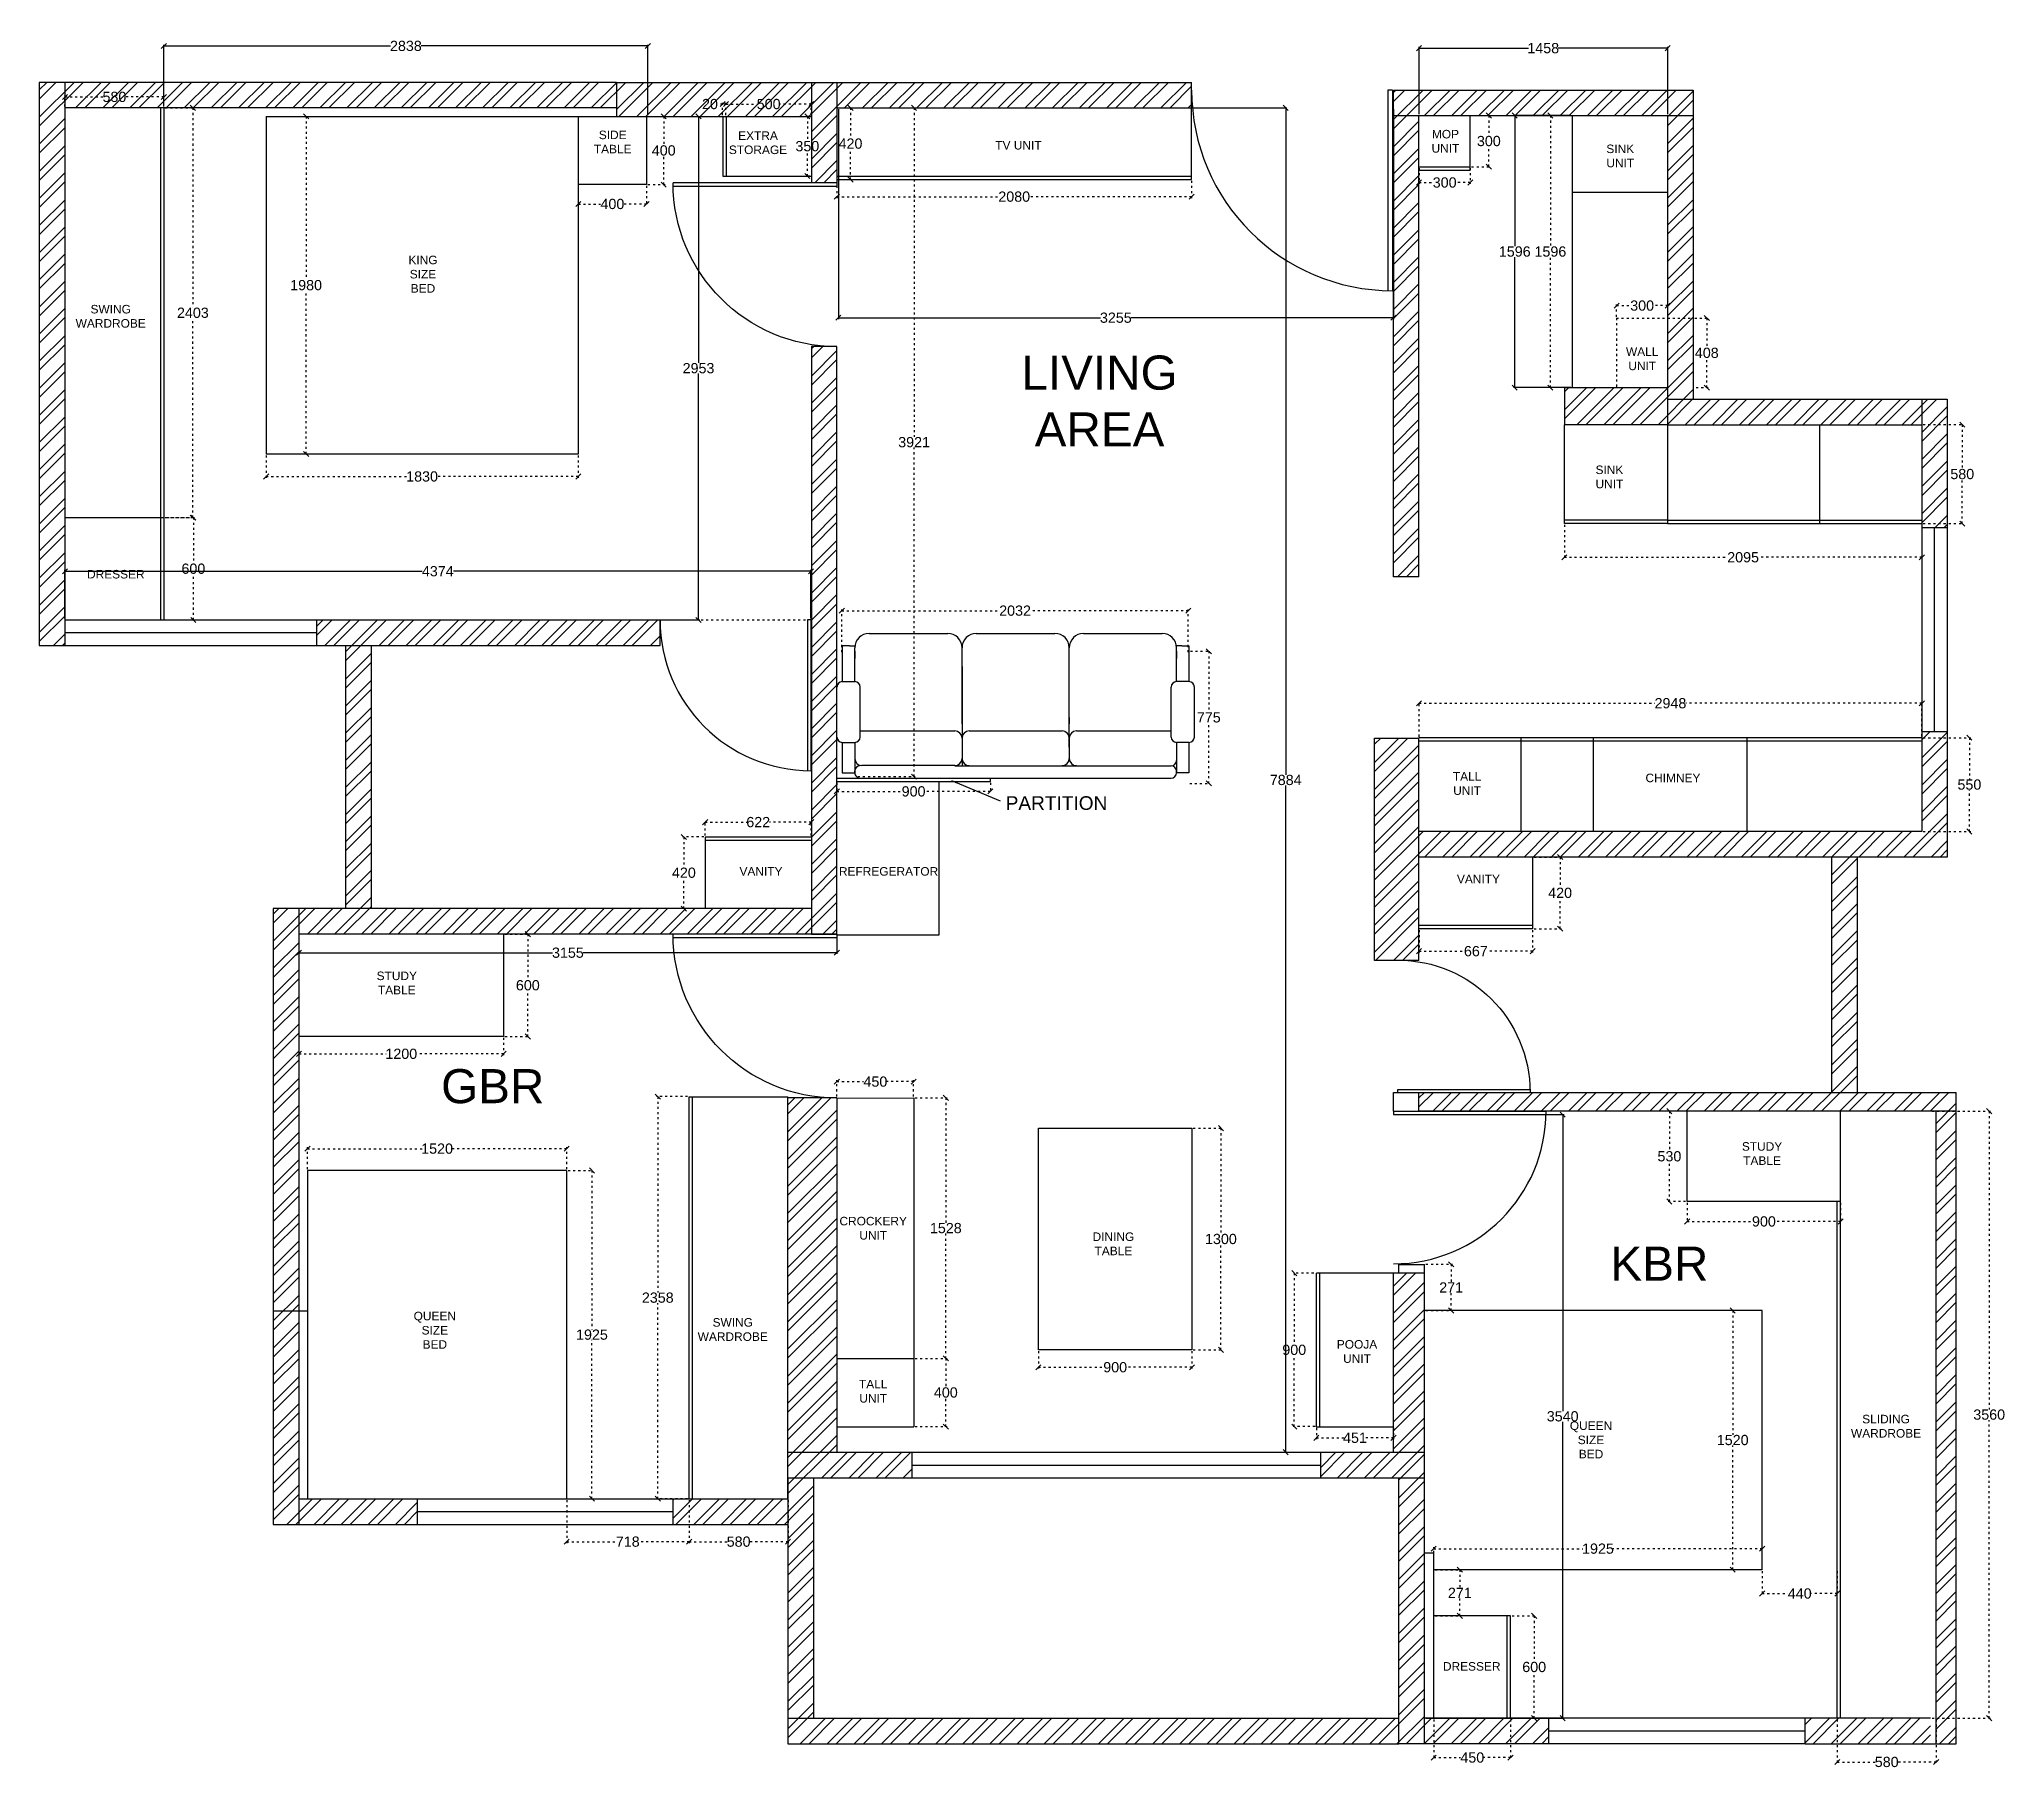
# Model space of a CAD drawing. Header units: millimetres. Extents: x 220712 to 1505573, y -354410 to 241923.
# Drawn here: x 372456 to 383980, y 93327 to 103469 of the extents above; entities that cross this region are included whole.
import ezdxf

# ---------------------------------------------------------------- set-up
doc = ezdxf.new("R2010")
doc.units = ezdxf.units.MM
doc.header["$MEASUREMENT"] = 0
doc.linetypes.add('ACAD_ISO03W100', pattern=[30, 12, -18])
doc.layers.add('Walls', color=253, linetype='Continuous')
doc.layers.add('Words', color=7, linetype='Continuous')
doc.styles.get("Standard").update_dxf_attribs({"font": 'arial.ttf'})
doc.dimstyles.get("Standard").update_dxf_attribs({"dimtxt": 60, "dimasz": 30, "dimexe": 7.75, "dimexo": 8.13, "dimgap": 0.63, "dimtad": 0, "dimtih": 1, "dimtoh": 1, "dimdec": 0, "dimzin": 0, "dimtxsty": 'Standard', "dimblk": 'OBLIQUE', "dimcen": 2.25, "dimclrd": 1, "dimclre": 1, "dimclrt": 1, "dimadec": 0, "dimazin": 0, "dimtfac": 1, "dimtdec": 0, "dimtofl": 0, "dimtmove": 0, "dimatfit": 3, "dimfxl": 1, "dimtolj": 1, "dimtzin": 0, "dimlwd": 30, "dimarcsym": 0})
pattern_1 = [(45, (-251574, 447737.13), (-79.549513, 79.549513), []), (45, (-251520.97, 447737.13), (-79.549513, 79.549513), [])]

msp = doc.modelspace()

# ---------------------------------------------------------------- texts
at = {"color": 7, "attachment_point": 1}
for s, insert, char_height in [('\\pxqc;SIDE\\PTABLE', (375676.5, 102933.5), 50), ('\\pxqc;EXTRA\\PSTORAGE', (376528.5, 102929.3), 50), ('\\pxqc;MOP\\PUNIT', (380559.5, 102937.7), 50), ('TV UNIT', (378061, 102872.6), 50), ('\\pxqc;SINK UNIT', (381584.5, 102851.7), 50), ('\\pxqc;KING SIZE BED ', (374564, 102200), 50), ('\\pxqc;SWING\\PWARDROBE', (372733, 101911.3), 50), ('\\pxqc;WALL\\PUNIT', (381713, 101662.2), 50), ('\\pxqc;LIVING\\PAREA', (378531.3, 101614.4), 200), ('\\pxqc;SINK UNIT', (381521, 100969.3), 50), ('\\pxqc;DRESSER', (372763, 100357.1), 50), ('\\pxqc;TALL\\PUNIT', (380686.5, 99171.1), 50), ('\\pxqc;CHIMNEY', (381893.5, 99162.3), 50), ('\\pxqc;VANITY', (376546, 98614.1), 50), ('\\pxqc;REFREGERATOR', (377294, 98614.1), 50), ('\\pxqc;VANITY', (380753, 98569.2), 50), ('\\pxqc;STUDY TABLE', (374410.5, 98001.6), 50), ('\\pxqc;GBR', (374973, 97429.6), 200), ('\\pxqc;STUDY TABLE', (382416, 97001.1), 50), ('\\pxqc;CROCKERY\\PUNIT', (377204, 96563.1), 50), ('\\pxqc;DINING \\PTABLE', (378612.5, 96471.7), 50), ('\\pxqc;KBR', (381814, 96388.6), 200), ('\\pxqc;QUEEN SIZE BED ', (374633.5, 96006.5), 50), ('\\pxqc;SWING\\PWARDROBE', (376380.5, 95969.1), 50), ('\\pxqc;POOJA\\PUNIT', (380041, 95840.3), 50), ('\\pxqc;TALL\\PUNIT', (377204, 95607.2), 50), ('\\pxqc;QUEEN SIZE BED ', (381413, 95363.6), 50), ('\\pxqc;SLIDING\\PWARDROBE', (383143, 95402.1), 50), ('\\pxqc;DRESSER', (380713.5, 93951.8), 50)]:
    msp.add_mtext_dynamic_manual_height_columns(s, width=282.386, gutter_width=1213, heights=[0], dxfattribs=dict(at, insert=insert, char_height=char_height))
at = {"layer": 'Words', "color": 0, "insert": (378122, 99029.9), "char_height": 80, "attachment_point": 1}
msp.add_mtext_dynamic_manual_height_columns('PARTITION', width=662.048, gutter_width=866.4, heights=[440.1], dxfattribs=at)

# ---------------------------------------------------------------- blocks, each defined once
blk = doc.blocks.new('door')
at = {"color": 9, "true_color": 0xc7c8ca}
for p, q in [((873603.6, 225972.1), (872703.6, 225972.1)), ((873603.6, 225952.1), (872703.6, 225952.1)), ((873603.6, 225952.1), (873603.6, 225972.1))]:
    blk.add_line(p, q, dxfattribs=at)
blk.add_arc((873603.6, 225952.1), 900, 90, 180, dxfattribs=at)
blk = doc.blocks.new('_Oblique')
at = {"color": 0, "linetype": 'ByBlock', "lineweight": -2}
blk.add_line((-0.5, -0.5), (0.5, 0.5), dxfattribs=at)
blk = doc.blocks.new('*D2517')
at = {"layer": 'Defpoints', "color": 0, "linetype": 'ACAD_ISO03W100', "lineweight": -2, "transparency": 16777216}
for p in [(380633, 94494), (380785, 94494), (380633, 94223)]:
    blk.add_point(p, dxfattribs=at)
at = {"layer": 'Walls', "color": 1, "linetype": 'ACAD_ISO03W100', "lineweight": -2, "transparency": 16777216}
for p, q in [((380641, 94494), (380792, 94494)), ((380641, 94223), (380792, 94223))]:
    blk.add_line(p, q, dxfattribs=at)
at = {"layer": 'Walls', "color": 1, "linetype": 'ACAD_ISO03W100', "lineweight": 30, "transparency": 16777216}
for p, q in [((380785, 94494), (380785, 94389)), ((380785, 94223), (380785, 94327))]:
    blk.add_line(p, q, dxfattribs=at)
at = {"layer": 'Walls', "color": 1, "linetype": 'ACAD_ISO03W100', "lineweight": 30, "transparency": 16777216, "xscale": 30, "yscale": 30, "zscale": 30}
for p, rotation in [((380785, 94494), 90), ((380785, 94223), 270)]:
    blk.add_blockref('_Oblique', p, dxfattribs=dict(at, rotation=rotation))
at = {"layer": 'Walls', "color": 1, "linetype": 'ACAD_ISO03W100', "transparency": 16777216, "insert": (380785, 94358), "char_height": 60, "attachment_point": 5}
blk.add_mtext('\\A1;271', dxfattribs=at)
blk = doc.blocks.new('*D2518')
at = {"layer": 'Defpoints', "color": 0, "linetype": 'ACAD_ISO03W100', "lineweight": -2, "transparency": 16777216}
for p in [(380578, 96285), (380734, 96285), (380578, 96014)]:
    blk.add_point(p, dxfattribs=at)
at = {"layer": 'Walls', "color": 1, "linetype": 'ACAD_ISO03W100', "lineweight": -2, "transparency": 16777216}
for p, q in [((380586, 96285), (380742, 96285)), ((380586, 96014), (380742, 96014))]:
    blk.add_line(p, q, dxfattribs=at)
at = {"layer": 'Walls', "color": 1, "linetype": 'ACAD_ISO03W100', "lineweight": 30, "transparency": 16777216}
for p, q in [((380734, 96285), (380734, 96180)), ((380734, 96014), (380734, 96118))]:
    blk.add_line(p, q, dxfattribs=at)
at = {"layer": 'Walls', "color": 1, "linetype": 'ACAD_ISO03W100', "lineweight": 30, "transparency": 16777216, "xscale": 30, "yscale": 30, "zscale": 30}
for p, rotation in [((380734, 96285), 90), ((380734, 96014), 270)]:
    blk.add_blockref('_Oblique', p, dxfattribs=dict(at, rotation=rotation))
at = {"layer": 'Walls', "color": 1, "linetype": 'ACAD_ISO03W100', "transparency": 16777216, "insert": (380734, 96149), "char_height": 60, "attachment_point": 5}
blk.add_mtext('\\A1;271', dxfattribs=at)
blk = doc.blocks.new('*D2519')
at = {"layer": 'Defpoints', "color": 0, "linetype": 'ACAD_ISO03W100', "lineweight": -2, "transparency": 16777216}
for p in [(382558, 94617), (380632, 94494), (382558, 94494)]:
    blk.add_point(p, dxfattribs=at)
at = {"layer": 'Walls', "color": 1, "linetype": 'ACAD_ISO03W100', "lineweight": -2, "transparency": 16777216}
for p, q in [((380632, 94502), (380632, 94625)), ((382558, 94502), (382558, 94625))]:
    blk.add_line(p, q, dxfattribs=at)
at = {"layer": 'Walls', "color": 1, "linetype": 'ACAD_ISO03W100', "lineweight": 30, "transparency": 16777216}
for p, q in [((380632, 94617), (381507, 94617)), ((382558, 94617), (381683, 94617))]:
    blk.add_line(p, q, dxfattribs=at)
at = {"layer": 'Walls', "color": 1, "linetype": 'ACAD_ISO03W100', "lineweight": 30, "transparency": 16777216, "xscale": 30, "yscale": 30, "zscale": 30, "rotation": 180}
blk.add_blockref('_Oblique', (380632, 94617), dxfattribs=at)
at = {"layer": 'Walls', "color": 1, "linetype": 'ACAD_ISO03W100', "lineweight": 30, "transparency": 16777216, "xscale": 30, "yscale": 30, "zscale": 30}
blk.add_blockref('_Oblique', (382558, 94617), dxfattribs=at)
at = {"layer": 'Walls', "color": 1, "linetype": 'ACAD_ISO03W100', "transparency": 16777216, "insert": (381595, 94617), "char_height": 60, "attachment_point": 5}
blk.add_mtext('\\A1;1925', dxfattribs=at)
blk = doc.blocks.new('*D2520')
at = {"layer": 'Defpoints', "color": 0, "linetype": 'ACAD_ISO03W100', "lineweight": -2, "transparency": 16777216}
for p in [(382385, 96014), (382558, 96014), (382558, 94494)]:
    blk.add_point(p, dxfattribs=at)
at = {"layer": 'Walls', "color": 1, "linetype": 'ACAD_ISO03W100', "lineweight": -2, "transparency": 16777216}
for p, q in [((382549, 96014), (382377, 96014)), ((382549, 94494), (382377, 94494))]:
    blk.add_line(p, q, dxfattribs=at)
at = {"layer": 'Walls', "color": 1, "linetype": 'ACAD_ISO03W100', "lineweight": 30, "transparency": 16777216}
for p, q in [((382385, 96014), (382385, 95285)), ((382385, 94494), (382385, 95222))]:
    blk.add_line(p, q, dxfattribs=at)
at = {"layer": 'Walls', "color": 1, "linetype": 'ACAD_ISO03W100', "lineweight": 30, "transparency": 16777216, "xscale": 30, "yscale": 30, "zscale": 30}
for p, rotation in [((382385, 96014), 90), ((382385, 94494), 270)]:
    blk.add_blockref('_Oblique', p, dxfattribs=dict(at, rotation=rotation))
at = {"layer": 'Walls', "color": 1, "linetype": 'ACAD_ISO03W100', "transparency": 16777216, "insert": (382385, 95254), "char_height": 60, "attachment_point": 5}
blk.add_mtext('\\A1;1520', dxfattribs=at)
blk = doc.blocks.new('*D2521')
at = {"layer": 'Defpoints', "color": 0, "linetype": 'ACAD_ISO03W100', "lineweight": -2, "transparency": 16777216}
for p in [(383546, 97183), (383889, 97183), (383546, 93623)]:
    blk.add_point(p, dxfattribs=at)
at = {"layer": 'Walls', "color": 1, "linetype": 'ACAD_ISO03W100', "lineweight": -2, "transparency": 16777216}
for p, q in [((383554, 97183), (383897, 97183)), ((383554, 93623), (383897, 93623))]:
    blk.add_line(p, q, dxfattribs=at)
at = {"layer": 'Walls', "color": 1, "linetype": 'ACAD_ISO03W100', "lineweight": 30, "transparency": 16777216}
for p, q in [((383889, 97183), (383889, 95434)), ((383889, 93623), (383889, 95371))]:
    blk.add_line(p, q, dxfattribs=at)
at = {"layer": 'Walls', "color": 1, "linetype": 'ACAD_ISO03W100', "lineweight": 30, "transparency": 16777216, "xscale": 30, "yscale": 30, "zscale": 30}
for p, rotation in [((383889, 97183), 90), ((383889, 93623), 270)]:
    blk.add_blockref('_Oblique', p, dxfattribs=dict(at, rotation=rotation))
at = {"layer": 'Walls', "color": 1, "linetype": 'ACAD_ISO03W100', "transparency": 16777216, "insert": (383889, 95403), "char_height": 60, "attachment_point": 5}
blk.add_mtext('\\A1;3560', dxfattribs=at)
blk = doc.blocks.new('*D2480')
at = {"layer": 'Defpoints', "color": 0, "linetype": 'ACAD_ISO03W100', "lineweight": -2, "transparency": 16777216}
for p in [(382998, 93623), (383578, 93623), (382998, 93366)]:
    blk.add_point(p, dxfattribs=at)
at = {"layer": 'Walls', "color": 1, "linetype": 'ACAD_ISO03W100', "lineweight": -2, "transparency": 16777216}
for p, q in [((382998, 93615), (382998, 93358)), ((383578, 93615), (383578, 93358))]:
    blk.add_line(p, q, dxfattribs=at)
at = {"layer": 'Walls', "color": 1, "linetype": 'ACAD_ISO03W100', "lineweight": 30, "transparency": 16777216}
for p, q in [((382998, 93366), (383221, 93366)), ((383578, 93366), (383354, 93366))]:
    blk.add_line(p, q, dxfattribs=at)
at = {"layer": 'Walls', "color": 1, "linetype": 'ACAD_ISO03W100', "lineweight": 30, "transparency": 16777216, "xscale": 30, "yscale": 30, "zscale": 30, "rotation": 180}
blk.add_blockref('_Oblique', (382998, 93366), dxfattribs=at)
at = {"layer": 'Walls', "color": 1, "linetype": 'ACAD_ISO03W100', "lineweight": 30, "transparency": 16777216, "xscale": 30, "yscale": 30, "zscale": 30}
blk.add_blockref('_Oblique', (383578, 93366), dxfattribs=at)
at = {"layer": 'Walls', "color": 1, "linetype": 'ACAD_ISO03W100', "transparency": 16777216, "insert": (383288, 93366), "char_height": 60, "attachment_point": 5}
blk.add_mtext('\\A1;580', dxfattribs=at)
blk = doc.blocks.new('*D2522')
at = {"layer": 'Defpoints', "color": 0, "linetype": 'ACAD_ISO03W100', "lineweight": -2, "transparency": 16777216}
for p in [(382014, 97183), (382118, 97183), (382118, 96653)]:
    blk.add_point(p, dxfattribs=at)
at = {"layer": 'Walls', "color": 1, "linetype": 'ACAD_ISO03W100', "lineweight": -2, "transparency": 16777216}
for p, q in [((382109, 97183), (382006, 97183)), ((382109, 96653), (382006, 96653))]:
    blk.add_line(p, q, dxfattribs=at)
at = {"layer": 'Walls', "color": 1, "linetype": 'ACAD_ISO03W100', "lineweight": 30, "transparency": 16777216}
for p, q in [((382014, 97183), (382014, 96949)), ((382014, 96653), (382014, 96886))]:
    blk.add_line(p, q, dxfattribs=at)
at = {"layer": 'Walls', "color": 1, "linetype": 'ACAD_ISO03W100', "lineweight": 30, "transparency": 16777216, "xscale": 30, "yscale": 30, "zscale": 30}
for p, rotation in [((382014, 97183), 90), ((382014, 96653), 270)]:
    blk.add_blockref('_Oblique', p, dxfattribs=dict(at, rotation=rotation))
at = {"layer": 'Walls', "color": 1, "linetype": 'ACAD_ISO03W100', "transparency": 16777216, "insert": (382014, 96918), "char_height": 60, "attachment_point": 5}
blk.add_mtext('\\A1;530', dxfattribs=at)
blk = doc.blocks.new('*D2523')
at = {"layer": 'Defpoints', "color": 0, "linetype": 'ACAD_ISO03W100', "lineweight": -2, "transparency": 16777216}
for p in [(381083, 94223), (381221, 94223), (381083, 93623)]:
    blk.add_point(p, dxfattribs=at)
at = {"layer": 'Walls', "color": 1, "linetype": 'ACAD_ISO03W100', "lineweight": -2, "transparency": 16777216}
for p, q in [((381091, 94223), (381228, 94223)), ((381091, 93623), (381228, 93623))]:
    blk.add_line(p, q, dxfattribs=at)
at = {"layer": 'Walls', "color": 1, "linetype": 'ACAD_ISO03W100', "lineweight": 30, "transparency": 16777216}
for p, q in [((381221, 94223), (381221, 93954)), ((381221, 93623), (381221, 93891))]:
    blk.add_line(p, q, dxfattribs=at)
at = {"layer": 'Walls', "color": 1, "linetype": 'ACAD_ISO03W100', "lineweight": 30, "transparency": 16777216, "xscale": 30, "yscale": 30, "zscale": 30}
for p, rotation in [((381221, 94223), 90), ((381221, 93623), 270)]:
    blk.add_blockref('_Oblique', p, dxfattribs=dict(at, rotation=rotation))
at = {"layer": 'Walls', "color": 1, "linetype": 'ACAD_ISO03W100', "transparency": 16777216, "insert": (381221, 93923), "char_height": 60, "attachment_point": 5}
blk.add_mtext('\\A1;600', dxfattribs=at)
blk = doc.blocks.new('*D2524')
at = {"layer": 'Defpoints', "color": 0, "linetype": 'ACAD_ISO03W100', "lineweight": -2, "transparency": 16777216}
for p in [(380632, 93623), (381082, 93623), (380632, 93392)]:
    blk.add_point(p, dxfattribs=at)
at = {"layer": 'Walls', "color": 1, "linetype": 'ACAD_ISO03W100', "lineweight": -2, "transparency": 16777216}
for p, q in [((380632, 93615), (380632, 93384)), ((381082, 93615), (381082, 93384))]:
    blk.add_line(p, q, dxfattribs=at)
at = {"layer": 'Walls', "color": 1, "linetype": 'ACAD_ISO03W100', "lineweight": 30, "transparency": 16777216}
for p, q in [((380632, 93392), (380789, 93392)), ((381082, 93392), (380926, 93392))]:
    blk.add_line(p, q, dxfattribs=at)
at = {"layer": 'Walls', "color": 1, "linetype": 'ACAD_ISO03W100', "lineweight": 30, "transparency": 16777216, "xscale": 30, "yscale": 30, "zscale": 30, "rotation": 180}
blk.add_blockref('_Oblique', (380632, 93392), dxfattribs=at)
at = {"layer": 'Walls', "color": 1, "linetype": 'ACAD_ISO03W100', "lineweight": 30, "transparency": 16777216, "xscale": 30, "yscale": 30, "zscale": 30}
blk.add_blockref('_Oblique', (381082, 93392), dxfattribs=at)
at = {"layer": 'Walls', "color": 1, "linetype": 'ACAD_ISO03W100', "transparency": 16777216, "insert": (380858, 93392), "char_height": 60, "attachment_point": 5}
blk.add_mtext('\\A1;450', dxfattribs=at)
blk = doc.blocks.new('F19')
for p, q in [((0.831, 0.019), (-0.909, 0.019)), ((-1.009, -0.011), (-0.939, -0.011)), ((-1.009, -0.181), (-1.009, -0.011)), ((-0.939, -0.181), (-0.939, -0.01)), ((-0.939, -0.011), (-0.939, -0.02)), ((-0.939, -0.177), (-0.939, -0.08)), ((0.213, -0.05), (-0.909, -0.05)), ((-0.298, -0.05), (-0.387, -0.05)), ((-0.339, -0.205), (-0.339, -0.091)), ((0.302, -0.05), (0.213, -0.05)), ((0.261, -0.606), (0.261, -0.051)), ((0.261, -0.205), (0.261, -0.091)), ((0.931, -0.011), (0.861, -0.011)), ((0.861, -0.011), (0.861, -0.021)), ((0.861, -0.091), (0.861, -0.011)), ((0.861, -0.181), (0.861, -0.091)), ((0.931, -0.181), (0.931, -0.011)), ((-1.039, -0.211), (-1.039, -0.491)), ((-1.009, -0.181), (-0.939, -0.181)), ((-0.909, -0.211), (-0.909, -0.491)), ((-0.339, -0.155), (-0.339, -0.641)), ((0.261, -0.321), (0.261, -0.174)), ((0.831, -0.211), (0.831, -0.491)), ((0.931, -0.181), (0.861, -0.181)), ((0.961, -0.211), (0.961, -0.491)), ((-0.379, -0.245), (-0.911, -0.245)), ((-0.339, -0.321), (-0.339, -0.285)), ((0.221, -0.245), (-0.299, -0.245)), ((0.261, -0.285), (0.261, -0.641)), ((0.829, -0.245), (0.301, -0.245)), ((-1.009, -0.521), (-0.939, -0.521)), ((-1.009, -0.721), (-1.009, -0.521)), ((-0.939, -0.521), (-0.939, -0.691)), ((0.931, -0.521), (0.861, -0.521)), ((0.861, -0.521), (0.861, -0.691)), ((0.931, -0.721), (0.931, -0.521)), ((-0.939, -0.606), (-0.939, -0.711)), ((-0.939, -0.691), (-0.939, -0.65)), ((-0.339, -0.606), (-0.339, -0.711)), ((0.261, -0.606), (0.261, -0.711)), ((0.861, -0.691), (0.861, -0.65)), ((-0.969, -0.721), (-1.009, -0.721)), ((-0.969, -0.721), (-0.939, -0.721)), ((-0.939, -0.691), (-0.939, -0.711)), ((0.891, -0.721), (0.86, -0.721)), ((0.861, -0.691), (0.861, -0.711)), ((0.891, -0.721), (0.931, -0.721)), ((-0.419, -0.791), (-0.859, -0.791)), ((-0.419, -0.791), (-0.859, -0.791)), ((0.181, -0.791), (-0.259, -0.791)), ((0.027, -0.791), (0.027, -0.791)), ((0.781, -0.791), (0.341, -0.791))]:
    blk.add_line(p, q)
at = {"linetype": 'Continuous'}
blk.add_line((0.301, -0.051), (0.821, -0.051), dxfattribs=at)
for centre, radius, start, end in [((-0.909, -0.011), 0.03, 90, 180), ((0.831, -0.011), 0.03, 360, 90), ((-0.909, -0.02), 0.03, 180, 270), ((-0.909, -0.08), 0.03, 90, 180), ((-0.379, -0.091), 0.04, 0, 90), ((-0.299, -0.091), 0.04, 90, 180), ((0.221, -0.091), 0.04, 0, 90), ((0.301, -0.091), 0.04, 90, 180), ((0.821, -0.091), 0.04, 0, 90), ((0.831, -0.021), 0.03, 270, 360), ((-1.009, -0.211), 0.03, 90, 180), ((-0.939, -0.211), 0.03, 0, 90), ((-0.379, -0.205), 0.04, 270, 360), ((-0.299, -0.205), 0.04, 180, 270), ((0.221, -0.205), 0.04, 270, 360), ((0.301, -0.205), 0.04, 180, 270), ((0.861, -0.211), 0.03, 90, 180), ((0.931, -0.211), 0.03, 0, 90), ((-1.009, -0.491), 0.03, 180, 270), ((-0.939, -0.491), 0.03, 270, 360), ((0.861, -0.491), 0.03, 180, 270), ((0.931, -0.491), 0.03, 270, 360), ((-0.859, -0.711), 0.08, 180, 270), ((-0.419, -0.711), 0.08, 270, 360), ((-0.419, -0.711), 0.08, 270, 360), ((-0.259, -0.711), 0.08, 180, 270), ((0.181, -0.711), 0.08, 270, 360), ((0.341, -0.711), 0.08, 180, 270), ((0.781, -0.711), 0.08, 270, 360)]:
    blk.add_arc(centre, radius, start, end)
blk = doc.blocks.new('A$C5C1B5EFD')
blk.add_blockref('F19', (1.039, 0.791))
blk = doc.blocks.new('*D2481')
at = {"layer": 'Defpoints', "color": 0, "linetype": 'ACAD_ISO03W100', "lineweight": -2, "transparency": 16777216}
for p in [(379197, 99880), (379313, 99880), (379193, 99105)]:
    blk.add_point(p, dxfattribs=at)
at = {"layer": 'Walls', "color": 1, "linetype": 'ACAD_ISO03W100', "lineweight": -2, "transparency": 16777216}
for p, q in [((379205, 99880), (379321, 99880)), ((379201, 99105), (379321, 99105))]:
    blk.add_line(p, q, dxfattribs=at)
at = {"layer": 'Walls', "color": 1, "linetype": 'ACAD_ISO03W100', "lineweight": 30, "transparency": 16777216}
for p, q in [((379313, 99880), (379313, 99523)), ((379313, 99105), (379313, 99461))]:
    blk.add_line(p, q, dxfattribs=at)
at = {"layer": 'Walls', "color": 1, "linetype": 'ACAD_ISO03W100', "lineweight": 30, "transparency": 16777216, "xscale": 30, "yscale": 30, "zscale": 30}
for p, rotation in [((379313, 99880), 90), ((379313, 99105), 270)]:
    blk.add_blockref('_Oblique', p, dxfattribs=dict(at, rotation=rotation))
at = {"layer": 'Walls', "color": 1, "linetype": 'ACAD_ISO03W100', "transparency": 16777216, "insert": (379313, 99492), "char_height": 60, "attachment_point": 5}
blk.add_mtext('\\A1;775', dxfattribs=at)
blk = doc.blocks.new('*D2482')
at = {"layer": 'Defpoints', "color": 0, "linetype": 'ACAD_ISO03W100', "lineweight": -2, "transparency": 16777216}
for p in [(377161, 100118), (377161, 99867), (379193, 99867)]:
    blk.add_point(p, dxfattribs=at)
at = {"layer": 'Walls', "color": 1, "linetype": 'ACAD_ISO03W100', "lineweight": -2, "transparency": 16777216}
for p, q in [((377161, 99875), (377161, 100125)), ((379193, 99875), (379193, 100125))]:
    blk.add_line(p, q, dxfattribs=at)
at = {"layer": 'Walls', "color": 1, "linetype": 'ACAD_ISO03W100', "lineweight": 30, "transparency": 16777216}
for p, q in [((377161, 100118), (378086, 100118)), ((379193, 100118), (378267, 100118))]:
    blk.add_line(p, q, dxfattribs=at)
at = {"layer": 'Walls', "color": 1, "linetype": 'ACAD_ISO03W100', "lineweight": 30, "transparency": 16777216, "xscale": 30, "yscale": 30, "zscale": 30, "rotation": 180}
blk.add_blockref('_Oblique', (377161, 100118), dxfattribs=at)
at = {"layer": 'Walls', "color": 1, "linetype": 'ACAD_ISO03W100', "lineweight": 30, "transparency": 16777216, "xscale": 30, "yscale": 30, "zscale": 30}
blk.add_blockref('_Oblique', (379193, 100118), dxfattribs=at)
at = {"layer": 'Walls', "color": 1, "linetype": 'ACAD_ISO03W100', "transparency": 16777216, "insert": (378177, 100118), "char_height": 60, "attachment_point": 5}
blk.add_mtext('\\A1;2032', dxfattribs=at)
blk = doc.blocks.new('*D2525')
at = {"layer": 'Defpoints', "color": 0, "linetype": 'ACAD_ISO03W100', "lineweight": -2, "transparency": 16777216}
for p in [(377132, 102647), (379212, 102647), (379212, 102546)]:
    blk.add_point(p, dxfattribs=at)
at = {"layer": 'Walls', "color": 1, "linetype": 'ACAD_ISO03W100', "lineweight": -2, "transparency": 16777216}
for p, q in [((377132, 102639), (377132, 102538)), ((379212, 102639), (379212, 102538))]:
    blk.add_line(p, q, dxfattribs=at)
at = {"layer": 'Walls', "color": 1, "linetype": 'ACAD_ISO03W100', "lineweight": 30, "transparency": 16777216}
for p, q in [((377132, 102546), (378082, 102546)), ((379212, 102546), (378263, 102546))]:
    blk.add_line(p, q, dxfattribs=at)
at = {"layer": 'Walls', "color": 1, "linetype": 'ACAD_ISO03W100', "lineweight": 30, "transparency": 16777216, "xscale": 30, "yscale": 30, "zscale": 30, "rotation": 180}
blk.add_blockref('_Oblique', (377132, 102546), dxfattribs=at)
at = {"layer": 'Walls', "color": 1, "linetype": 'ACAD_ISO03W100', "lineweight": 30, "transparency": 16777216, "xscale": 30, "yscale": 30, "zscale": 30}
blk.add_blockref('_Oblique', (379212, 102546), dxfattribs=at)
at = {"layer": 'Walls', "color": 1, "linetype": 'ACAD_ISO03W100', "transparency": 16777216, "insert": (378172, 102546), "char_height": 60, "attachment_point": 5}
blk.add_mtext('\\A1;2080', dxfattribs=at)
blk = doc.blocks.new('*D2526')
at = {"layer": 'Defpoints', "color": 0, "linetype": 'ACAD_ISO03W100', "lineweight": -2, "transparency": 16777216}
for p in [(377133, 103067), (377212, 103067), (377133, 102647)]:
    blk.add_point(p, dxfattribs=at)
at = {"layer": 'Walls', "color": 1, "linetype": 'ACAD_ISO03W100', "lineweight": -2, "transparency": 16777216}
for p, q in [((377141, 103067), (377220, 103067)), ((377141, 102647), (377220, 102647))]:
    blk.add_line(p, q, dxfattribs=at)
at = {"layer": 'Walls', "color": 1, "linetype": 'ACAD_ISO03W100', "lineweight": 30, "transparency": 16777216}
for p, q in [((377212, 103067), (377212, 102888)), ((377212, 102647), (377212, 102825))]:
    blk.add_line(p, q, dxfattribs=at)
at = {"layer": 'Walls', "color": 1, "linetype": 'ACAD_ISO03W100', "lineweight": 30, "transparency": 16777216, "xscale": 30, "yscale": 30, "zscale": 30}
for p, rotation in [((377212, 103067), 90), ((377212, 102647), 270)]:
    blk.add_blockref('_Oblique', p, dxfattribs=dict(at, rotation=rotation))
at = {"layer": 'Walls', "color": 1, "linetype": 'ACAD_ISO03W100', "transparency": 16777216, "insert": (377212, 102857), "char_height": 60, "attachment_point": 5}
blk.add_mtext('\\A1;420', dxfattribs=at)
blk = doc.blocks.new('*D2527')
at = {"layer": 'Defpoints', "color": 0, "linetype": 'ACAD_ISO03W100', "lineweight": -2, "transparency": 16777216}
for p in [(381213, 98673), (381213, 98253), (381373, 98253)]:
    blk.add_point(p, dxfattribs=at)
at = {"layer": 'Walls', "color": 1, "linetype": 'ACAD_ISO03W100', "lineweight": -2, "transparency": 16777216}
for p, q in [((381221, 98673), (381381, 98673)), ((381221, 98253), (381381, 98253))]:
    blk.add_line(p, q, dxfattribs=at)
at = {"layer": 'Walls', "color": 1, "linetype": 'ACAD_ISO03W100', "lineweight": 30, "transparency": 16777216}
for p, q in [((381373, 98673), (381373, 98494)), ((381373, 98253), (381373, 98431))]:
    blk.add_line(p, q, dxfattribs=at)
at = {"layer": 'Walls', "color": 1, "linetype": 'ACAD_ISO03W100', "lineweight": 30, "transparency": 16777216, "xscale": 30, "yscale": 30, "zscale": 30}
for p, rotation in [((381373, 98673), 90), ((381373, 98253), 270)]:
    blk.add_blockref('_Oblique', p, dxfattribs=dict(at, rotation=rotation))
at = {"layer": 'Walls', "color": 1, "linetype": 'ACAD_ISO03W100', "transparency": 16777216, "insert": (381373, 98463), "char_height": 60, "attachment_point": 5}
blk.add_mtext('\\A1;420', dxfattribs=at)
blk = doc.blocks.new('*D2528')
at = {"layer": 'Defpoints', "color": 0, "linetype": 'ACAD_ISO03W100', "lineweight": -2, "transparency": 16777216}
for p in [(380546, 98253), (381212, 98253), (381212, 98121)]:
    blk.add_point(p, dxfattribs=at)
at = {"layer": 'Walls', "color": 1, "linetype": 'ACAD_ISO03W100', "lineweight": -2, "transparency": 16777216}
for p, q in [((380546, 98245), (380546, 98113)), ((381212, 98245), (381212, 98113))]:
    blk.add_line(p, q, dxfattribs=at)
at = {"layer": 'Walls', "color": 1, "linetype": 'ACAD_ISO03W100', "lineweight": 30, "transparency": 16777216}
for p, q in [((380546, 98121), (380812, 98121)), ((381212, 98121), (380946, 98121))]:
    blk.add_line(p, q, dxfattribs=at)
at = {"layer": 'Walls', "color": 1, "linetype": 'ACAD_ISO03W100', "lineweight": 30, "transparency": 16777216, "xscale": 30, "yscale": 30, "zscale": 30, "rotation": 180}
blk.add_blockref('_Oblique', (380546, 98121), dxfattribs=at)
at = {"layer": 'Walls', "color": 1, "linetype": 'ACAD_ISO03W100', "lineweight": 30, "transparency": 16777216, "xscale": 30, "yscale": 30, "zscale": 30}
blk.add_blockref('_Oblique', (381212, 98121), dxfattribs=at)
at = {"layer": 'Walls', "color": 1, "linetype": 'ACAD_ISO03W100', "transparency": 16777216, "insert": (380879, 98121), "char_height": 60, "attachment_point": 5}
blk.add_mtext('\\A1;667', dxfattribs=at)
blk = doc.blocks.new('*D2529')
at = {"layer": 'Defpoints', "color": 0, "linetype": 'ACAD_ISO03W100', "lineweight": -2, "transparency": 16777216}
for p in [(376235, 98791), (376360, 98791), (376360, 98371)]:
    blk.add_point(p, dxfattribs=at)
at = {"layer": 'Walls', "color": 1, "linetype": 'ACAD_ISO03W100', "lineweight": -2, "transparency": 16777216}
for p, q in [((376352, 98791), (376227, 98791)), ((376352, 98371), (376227, 98371))]:
    blk.add_line(p, q, dxfattribs=at)
at = {"layer": 'Walls', "color": 1, "linetype": 'ACAD_ISO03W100', "lineweight": 30, "transparency": 16777216}
for p, q in [((376235, 98791), (376235, 98612)), ((376235, 98371), (376235, 98549))]:
    blk.add_line(p, q, dxfattribs=at)
at = {"layer": 'Walls', "color": 1, "linetype": 'ACAD_ISO03W100', "lineweight": 30, "transparency": 16777216, "xscale": 30, "yscale": 30, "zscale": 30}
for p, rotation in [((376235, 98791), 90), ((376235, 98371), 270)]:
    blk.add_blockref('_Oblique', p, dxfattribs=dict(at, rotation=rotation))
at = {"layer": 'Walls', "color": 1, "linetype": 'ACAD_ISO03W100', "transparency": 16777216, "insert": (376235, 98581), "char_height": 60, "attachment_point": 5}
blk.add_mtext('\\A1;420', dxfattribs=at)
blk = doc.blocks.new('*D2530')
at = {"layer": 'Defpoints', "color": 0, "linetype": 'ACAD_ISO03W100', "lineweight": -2, "transparency": 16777216}
for p in [(376360, 98791), (376982, 98878), (376982, 98791)]:
    blk.add_point(p, dxfattribs=at)
at = {"layer": 'Walls', "color": 1, "linetype": 'ACAD_ISO03W100', "lineweight": -2, "transparency": 16777216}
for p, q in [((376360, 98799), (376360, 98885)), ((376982, 98799), (376982, 98885))]:
    blk.add_line(p, q, dxfattribs=at)
at = {"layer": 'Walls', "color": 1, "linetype": 'ACAD_ISO03W100', "lineweight": 30, "transparency": 16777216}
for p, q in [((376360, 98878), (376605, 98878)), ((376982, 98878), (376738, 98878))]:
    blk.add_line(p, q, dxfattribs=at)
at = {"layer": 'Walls', "color": 1, "linetype": 'ACAD_ISO03W100', "lineweight": 30, "transparency": 16777216, "xscale": 30, "yscale": 30, "zscale": 30, "rotation": 180}
blk.add_blockref('_Oblique', (376360, 98878), dxfattribs=at)
at = {"layer": 'Walls', "color": 1, "linetype": 'ACAD_ISO03W100', "lineweight": 30, "transparency": 16777216, "xscale": 30, "yscale": 30, "zscale": 30}
blk.add_blockref('_Oblique', (376982, 98878), dxfattribs=at)
at = {"layer": 'Walls', "color": 1, "linetype": 'ACAD_ISO03W100', "transparency": 16777216, "insert": (376671, 98878), "char_height": 60, "attachment_point": 5}
blk.add_mtext('\\A1;622', dxfattribs=at)
blk = doc.blocks.new('*D2531')
at = {"layer": 'Defpoints', "color": 0, "linetype": 'ACAD_ISO03W100', "lineweight": -2, "transparency": 16777216}
for p in [(373786, 101037), (375616, 101037), (375616, 100905)]:
    blk.add_point(p, dxfattribs=at)
at = {"layer": 'Walls', "color": 1, "linetype": 'ACAD_ISO03W100', "lineweight": -2, "transparency": 16777216}
for p, q in [((373786, 101029), (373786, 100897)), ((375616, 101029), (375616, 100897))]:
    blk.add_line(p, q, dxfattribs=at)
at = {"layer": 'Walls', "color": 1, "linetype": 'ACAD_ISO03W100', "lineweight": 30, "transparency": 16777216}
for p, q in [((373786, 100905), (374613, 100905)), ((375616, 100905), (374788, 100905))]:
    blk.add_line(p, q, dxfattribs=at)
at = {"layer": 'Walls', "color": 1, "linetype": 'ACAD_ISO03W100', "lineweight": 30, "transparency": 16777216, "xscale": 30, "yscale": 30, "zscale": 30, "rotation": 180}
blk.add_blockref('_Oblique', (373786, 100905), dxfattribs=at)
at = {"layer": 'Walls', "color": 1, "linetype": 'ACAD_ISO03W100', "lineweight": 30, "transparency": 16777216, "xscale": 30, "yscale": 30, "zscale": 30}
blk.add_blockref('_Oblique', (375616, 100905), dxfattribs=at)
at = {"layer": 'Walls', "color": 1, "linetype": 'ACAD_ISO03W100', "transparency": 16777216, "insert": (374700, 100905), "char_height": 60, "attachment_point": 5}
blk.add_mtext('\\A1;1830', dxfattribs=at)
blk = doc.blocks.new('*D2532')
at = {"layer": 'Defpoints', "color": 0, "linetype": 'ACAD_ISO03W100', "lineweight": -2, "transparency": 16777216}
for p in [(373786, 103017), (374020, 103017), (373786, 101037)]:
    blk.add_point(p, dxfattribs=at)
at = {"layer": 'Walls', "color": 1, "linetype": 'ACAD_ISO03W100', "lineweight": -2, "transparency": 16777216}
for p, q in [((373794, 103017), (374028, 103017)), ((373794, 101037), (374028, 101037))]:
    blk.add_line(p, q, dxfattribs=at)
at = {"layer": 'Walls', "color": 1, "linetype": 'ACAD_ISO03W100', "lineweight": 30, "transparency": 16777216}
for p, q in [((374020, 103017), (374020, 102058)), ((374020, 101037), (374020, 101995))]:
    blk.add_line(p, q, dxfattribs=at)
at = {"layer": 'Walls', "color": 1, "linetype": 'ACAD_ISO03W100', "lineweight": 30, "transparency": 16777216, "xscale": 30, "yscale": 30, "zscale": 30}
for p, rotation in [((374020, 103017), 90), ((374020, 101037), 270)]:
    blk.add_blockref('_Oblique', p, dxfattribs=dict(at, rotation=rotation))
at = {"layer": 'Walls', "color": 1, "linetype": 'ACAD_ISO03W100', "transparency": 16777216, "insert": (374020, 102027), "char_height": 60, "attachment_point": 5}
blk.add_mtext('\\A1;1980', dxfattribs=at)
blk = doc.blocks.new('*D2533')
at = {"layer": 'Defpoints', "color": 0, "linetype": 'ACAD_ISO03W100', "lineweight": -2, "transparency": 16777216}
for p in [(373186, 103067), (373186, 100664), (373356, 100664)]:
    blk.add_point(p, dxfattribs=at)
at = {"layer": 'Walls', "color": 1, "linetype": 'ACAD_ISO03W100', "lineweight": -2, "transparency": 16777216}
for p, q in [((373194, 103067), (373363, 103067)), ((373194, 100664), (373363, 100664))]:
    blk.add_line(p, q, dxfattribs=at)
at = {"layer": 'Walls', "color": 1, "linetype": 'ACAD_ISO03W100', "lineweight": 30, "transparency": 16777216}
for p, q in [((373356, 103067), (373356, 101896)), ((373356, 100664), (373356, 101834))]:
    blk.add_line(p, q, dxfattribs=at)
at = {"layer": 'Walls', "color": 1, "linetype": 'ACAD_ISO03W100', "lineweight": 30, "transparency": 16777216, "xscale": 30, "yscale": 30, "zscale": 30}
for p, rotation in [((373356, 103067), 90), ((373356, 100664), 270)]:
    blk.add_blockref('_Oblique', p, dxfattribs=dict(at, rotation=rotation))
at = {"layer": 'Walls', "color": 1, "linetype": 'ACAD_ISO03W100', "transparency": 16777216, "insert": (373356, 101865), "char_height": 60, "attachment_point": 5}
blk.add_mtext('\\A1;2403', dxfattribs=at)
blk = doc.blocks.new('*D2534')
at = {"layer": 'Defpoints', "color": 0, "linetype": 'ACAD_ISO03W100', "lineweight": -2, "transparency": 16777216}
for p in [(372606, 103131), (372606, 103067), (373186, 103067)]:
    blk.add_point(p, dxfattribs=at)
at = {"layer": 'Walls', "color": 1, "linetype": 'ACAD_ISO03W100', "lineweight": -2, "transparency": 16777216}
for p, q in [((372606, 103075), (372606, 103138)), ((373186, 103075), (373186, 103138))]:
    blk.add_line(p, q, dxfattribs=at)
at = {"layer": 'Walls', "color": 1, "linetype": 'ACAD_ISO03W100', "lineweight": 30, "transparency": 16777216}
for p, q in [((372606, 103131), (372829, 103131)), ((373186, 103131), (372962, 103131))]:
    blk.add_line(p, q, dxfattribs=at)
at = {"layer": 'Walls', "color": 1, "linetype": 'ACAD_ISO03W100', "lineweight": 30, "transparency": 16777216, "xscale": 30, "yscale": 30, "zscale": 30, "rotation": 180}
blk.add_blockref('_Oblique', (372606, 103131), dxfattribs=at)
at = {"layer": 'Walls', "color": 1, "linetype": 'ACAD_ISO03W100', "lineweight": 30, "transparency": 16777216, "xscale": 30, "yscale": 30, "zscale": 30}
blk.add_blockref('_Oblique', (373186, 103131), dxfattribs=at)
at = {"layer": 'Walls', "color": 1, "linetype": 'ACAD_ISO03W100', "transparency": 16777216, "insert": (372896, 103131), "char_height": 60, "attachment_point": 5}
blk.add_mtext('\\A1;580', dxfattribs=at)
blk = doc.blocks.new('*D2535')
at = {"layer": 'Defpoints', "color": 0, "linetype": 'ACAD_ISO03W100', "lineweight": -2, "transparency": 16777216}
for p in [(375548, 96835), (375696, 96835), (375548, 94910)]:
    blk.add_point(p, dxfattribs=at)
at = {"layer": 'Walls', "color": 1, "linetype": 'ACAD_ISO03W100', "lineweight": -2, "transparency": 16777216}
for p, q in [((375556, 96835), (375704, 96835)), ((375556, 94910), (375704, 94910))]:
    blk.add_line(p, q, dxfattribs=at)
at = {"layer": 'Walls', "color": 1, "linetype": 'ACAD_ISO03W100', "lineweight": 30, "transparency": 16777216}
for p, q in [((375696, 96835), (375696, 95903)), ((375696, 94910), (375696, 95841))]:
    blk.add_line(p, q, dxfattribs=at)
at = {"layer": 'Walls', "color": 1, "linetype": 'ACAD_ISO03W100', "lineweight": 30, "transparency": 16777216, "xscale": 30, "yscale": 30, "zscale": 30}
for p, rotation in [((375696, 96835), 90), ((375696, 94910), 270)]:
    blk.add_blockref('_Oblique', p, dxfattribs=dict(at, rotation=rotation))
at = {"layer": 'Walls', "color": 1, "linetype": 'ACAD_ISO03W100', "transparency": 16777216, "insert": (375696, 95872), "char_height": 60, "attachment_point": 5}
blk.add_mtext('\\A1;1925', dxfattribs=at)
blk = doc.blocks.new('*D2483')
at = {"layer": 'Defpoints', "color": 0, "linetype": 'ACAD_ISO03W100', "lineweight": -2, "transparency": 16777216}
for p in [(374028, 96963), (374028, 96835), (375548, 96835)]:
    blk.add_point(p, dxfattribs=at)
at = {"layer": 'Walls', "color": 1, "linetype": 'ACAD_ISO03W100', "lineweight": -2, "transparency": 16777216}
for p, q in [((374028, 96843), (374028, 96971)), ((375548, 96843), (375548, 96971))]:
    blk.add_line(p, q, dxfattribs=at)
at = {"layer": 'Walls', "color": 1, "linetype": 'ACAD_ISO03W100', "lineweight": 30, "transparency": 16777216}
for p, q in [((374028, 96963), (374700, 96963)), ((375548, 96963), (374875, 96963))]:
    blk.add_line(p, q, dxfattribs=at)
at = {"layer": 'Walls', "color": 1, "linetype": 'ACAD_ISO03W100', "lineweight": 30, "transparency": 16777216, "xscale": 30, "yscale": 30, "zscale": 30, "rotation": 180}
blk.add_blockref('_Oblique', (374028, 96963), dxfattribs=at)
at = {"layer": 'Walls', "color": 1, "linetype": 'ACAD_ISO03W100', "lineweight": 30, "transparency": 16777216, "xscale": 30, "yscale": 30, "zscale": 30}
blk.add_blockref('_Oblique', (375548, 96963), dxfattribs=at)
at = {"layer": 'Walls', "color": 1, "linetype": 'ACAD_ISO03W100', "transparency": 16777216, "insert": (374788, 96963), "char_height": 60, "attachment_point": 5}
blk.add_mtext('\\A1;1520', dxfattribs=at)
blk = doc.blocks.new('*D2475')
at = {"layer": 'Defpoints', "color": 0, "linetype": 'ACAD_ISO03W100', "lineweight": -2, "transparency": 16777216}
for p in [(376266, 97268), (376082, 94910), (376266, 94910)]:
    blk.add_point(p, dxfattribs=at)
at = {"layer": 'Walls', "color": 1, "linetype": 'ACAD_ISO03W100', "lineweight": -2, "transparency": 16777216}
for p, q in [((376257, 97268), (376075, 97268)), ((376257, 94910), (376075, 94910))]:
    blk.add_line(p, q, dxfattribs=at)
at = {"layer": 'Walls', "color": 1, "linetype": 'ACAD_ISO03W100', "lineweight": 30, "transparency": 16777216}
for p, q in [((376082, 97268), (376082, 96120)), ((376082, 94910), (376082, 96057))]:
    blk.add_line(p, q, dxfattribs=at)
at = {"layer": 'Walls', "color": 1, "linetype": 'ACAD_ISO03W100', "lineweight": 30, "transparency": 16777216, "xscale": 30, "yscale": 30, "zscale": 30}
for p, rotation in [((376082, 97268), 90), ((376082, 94910), 270)]:
    blk.add_blockref('_Oblique', p, dxfattribs=dict(at, rotation=rotation))
at = {"layer": 'Walls', "color": 1, "linetype": 'ACAD_ISO03W100', "transparency": 16777216, "insert": (376082, 96089), "char_height": 60, "attachment_point": 5}
blk.add_mtext('\\A1;2358', dxfattribs=at)
blk = doc.blocks.new('*D2484')
at = {"layer": 'Defpoints', "color": 0, "linetype": 'ACAD_ISO03W100', "lineweight": -2, "transparency": 16777216}
for p in [(376266, 94910), (376846, 94910), (376846, 94658)]:
    blk.add_point(p, dxfattribs=at)
at = {"layer": 'Walls', "color": 1, "linetype": 'ACAD_ISO03W100', "lineweight": -2, "transparency": 16777216}
for p, q in [((376266, 94902), (376266, 94650)), ((376846, 94902), (376846, 94650))]:
    blk.add_line(p, q, dxfattribs=at)
at = {"layer": 'Walls', "color": 1, "linetype": 'ACAD_ISO03W100', "lineweight": 30, "transparency": 16777216}
for p, q in [((376266, 94658), (376489, 94658)), ((376846, 94658), (376622, 94658))]:
    blk.add_line(p, q, dxfattribs=at)
at = {"layer": 'Walls', "color": 1, "linetype": 'ACAD_ISO03W100', "lineweight": 30, "transparency": 16777216, "xscale": 30, "yscale": 30, "zscale": 30, "rotation": 180}
blk.add_blockref('_Oblique', (376266, 94658), dxfattribs=at)
at = {"layer": 'Walls', "color": 1, "linetype": 'ACAD_ISO03W100', "lineweight": 30, "transparency": 16777216, "xscale": 30, "yscale": 30, "zscale": 30}
blk.add_blockref('_Oblique', (376846, 94658), dxfattribs=at)
at = {"layer": 'Walls', "color": 1, "linetype": 'ACAD_ISO03W100', "transparency": 16777216, "insert": (376556, 94658), "char_height": 60, "attachment_point": 5}
blk.add_mtext('\\A1;580', dxfattribs=at)
blk = doc.blocks.new('*D2485')
at = {"layer": 'Defpoints', "color": 0, "linetype": 'ACAD_ISO03W100', "lineweight": -2, "transparency": 16777216}
for p in [(379814, 96233), (379936, 96233), (379944, 95333)]:
    blk.add_point(p, dxfattribs=at)
at = {"layer": 'Walls', "color": 1, "linetype": 'ACAD_ISO03W100', "lineweight": -2, "transparency": 16777216}
for p, q in [((379928, 96233), (379807, 96233)), ((379936, 95333), (379807, 95333))]:
    blk.add_line(p, q, dxfattribs=at)
at = {"layer": 'Walls', "color": 1, "linetype": 'ACAD_ISO03W100', "lineweight": 30, "transparency": 16777216}
for p, q in [((379814, 96233), (379814, 95814)), ((379814, 95333), (379814, 95751))]:
    blk.add_line(p, q, dxfattribs=at)
at = {"layer": 'Walls', "color": 1, "linetype": 'ACAD_ISO03W100', "lineweight": 30, "transparency": 16777216, "xscale": 30, "yscale": 30, "zscale": 30}
for p, rotation in [((379814, 96233), 90), ((379814, 95333), 270)]:
    blk.add_blockref('_Oblique', p, dxfattribs=dict(at, rotation=rotation))
at = {"layer": 'Walls', "color": 1, "linetype": 'ACAD_ISO03W100', "transparency": 16777216, "insert": (379814, 95783), "char_height": 60, "attachment_point": 5}
blk.add_mtext('\\A1;900', dxfattribs=at)
blk = doc.blocks.new('*D2486')
at = {"layer": 'Defpoints', "color": 0, "linetype": 'ACAD_ISO03W100', "lineweight": -2, "transparency": 16777216}
for p in [(381398, 100629), (383494, 100629), (383494, 100431)]:
    blk.add_point(p, dxfattribs=at)
at = {"layer": 'Walls', "color": 1, "linetype": 'ACAD_ISO03W100', "lineweight": -2, "transparency": 16777216}
for p, q in [((381398, 100621), (381398, 100423)), ((383494, 100621), (383494, 100423))]:
    blk.add_line(p, q, dxfattribs=at)
at = {"layer": 'Walls', "color": 1, "linetype": 'ACAD_ISO03W100', "lineweight": 30, "transparency": 16777216}
for p, q in [((381398, 100431), (382355, 100431)), ((383494, 100431), (382537, 100431))]:
    blk.add_line(p, q, dxfattribs=at)
at = {"layer": 'Walls', "color": 1, "linetype": 'ACAD_ISO03W100', "lineweight": 30, "transparency": 16777216, "xscale": 30, "yscale": 30, "zscale": 30, "rotation": 180}
blk.add_blockref('_Oblique', (381398, 100431), dxfattribs=at)
at = {"layer": 'Walls', "color": 1, "linetype": 'ACAD_ISO03W100', "lineweight": 30, "transparency": 16777216, "xscale": 30, "yscale": 30, "zscale": 30}
blk.add_blockref('_Oblique', (383494, 100431), dxfattribs=at)
at = {"layer": 'Walls', "color": 1, "linetype": 'ACAD_ISO03W100', "transparency": 16777216, "insert": (382446, 100431), "char_height": 60, "attachment_point": 5}
blk.add_mtext('\\A1;2095', dxfattribs=at)
blk = doc.blocks.new('*D2487')
at = {"layer": 'Defpoints', "color": 0, "linetype": 'ACAD_ISO03W100', "lineweight": -2, "transparency": 16777216}
for p in [(383494, 99575), (380546, 99371), (383494, 99373)]:
    blk.add_point(p, dxfattribs=at)
at = {"layer": 'Walls', "color": 1, "linetype": 'ACAD_ISO03W100', "lineweight": -2, "transparency": 16777216}
for p, q in [((380546, 99379), (380546, 99583)), ((383494, 99381), (383494, 99583))]:
    blk.add_line(p, q, dxfattribs=at)
at = {"layer": 'Walls', "color": 1, "linetype": 'ACAD_ISO03W100', "lineweight": 30, "transparency": 16777216}
for p, q in [((380546, 99575), (381929, 99575)), ((383494, 99575), (382110, 99575))]:
    blk.add_line(p, q, dxfattribs=at)
at = {"layer": 'Walls', "color": 1, "linetype": 'ACAD_ISO03W100', "lineweight": 30, "transparency": 16777216, "xscale": 30, "yscale": 30, "zscale": 30, "rotation": 180}
blk.add_blockref('_Oblique', (380546, 99575), dxfattribs=at)
at = {"layer": 'Walls', "color": 1, "linetype": 'ACAD_ISO03W100', "lineweight": 30, "transparency": 16777216, "xscale": 30, "yscale": 30, "zscale": 30}
blk.add_blockref('_Oblique', (383494, 99575), dxfattribs=at)
at = {"layer": 'Walls', "color": 1, "linetype": 'ACAD_ISO03W100', "transparency": 16777216, "insert": (382020, 99575), "char_height": 60, "attachment_point": 5}
blk.add_mtext('\\A1;2948', dxfattribs=at)
blk = doc.blocks.new('*D2488')
at = {"layer": 'Defpoints', "color": 0, "linetype": 'ACAD_ISO03W100', "lineweight": -2, "transparency": 16777216}
for p in [(377133, 103067), (377247, 99145), (377585, 99145)]:
    blk.add_point(p, dxfattribs=at)
at = {"layer": 'Walls', "color": 1, "linetype": 'ACAD_ISO03W100', "lineweight": -2, "transparency": 16777216}
for p, q in [((377141, 103067), (377592, 103067)), ((377255, 99145), (377592, 99145))]:
    blk.add_line(p, q, dxfattribs=at)
at = {"layer": 'Walls', "color": 1, "linetype": 'ACAD_ISO03W100', "lineweight": 30, "transparency": 16777216}
for p, q in [((377585, 103067), (377585, 101137)), ((377585, 99145), (377585, 101075))]:
    blk.add_line(p, q, dxfattribs=at)
at = {"layer": 'Walls', "color": 1, "linetype": 'ACAD_ISO03W100', "lineweight": 30, "transparency": 16777216, "xscale": 30, "yscale": 30, "zscale": 30}
for p, rotation in [((377585, 103067), 90), ((377585, 99145), 270)]:
    blk.add_blockref('_Oblique', p, dxfattribs=dict(at, rotation=rotation))
at = {"layer": 'Walls', "color": 1, "linetype": 'ACAD_ISO03W100', "transparency": 16777216, "insert": (377585, 101106), "char_height": 60, "attachment_point": 5}
blk.add_mtext('\\A1;3921', dxfattribs=at)
blk = doc.blocks.new('*D2489')
at = {"layer": 'Defpoints', "color": 0, "linetype": 'ACAD_ISO03W100', "lineweight": -2, "transparency": 16777216}
for p in [(381444, 103022), (381316, 101426), (381444, 101426)]:
    blk.add_point(p, dxfattribs=at)
at = {"layer": 'Walls', "color": 1, "linetype": 'ACAD_ISO03W100', "lineweight": -2, "transparency": 16777216}
for p, q in [((381435, 103022), (381308, 103022)), ((381435, 101426), (381308, 101426))]:
    blk.add_line(p, q, dxfattribs=at)
at = {"layer": 'Walls', "color": 1, "linetype": 'ACAD_ISO03W100', "lineweight": 30, "transparency": 16777216}
for p, q in [((381316, 103022), (381316, 102255)), ((381316, 101426), (381316, 102192))]:
    blk.add_line(p, q, dxfattribs=at)
at = {"layer": 'Walls', "color": 1, "linetype": 'ACAD_ISO03W100', "lineweight": 30, "transparency": 16777216, "xscale": 30, "yscale": 30, "zscale": 30}
for p, rotation in [((381316, 103022), 90), ((381316, 101426), 270)]:
    blk.add_blockref('_Oblique', p, dxfattribs=dict(at, rotation=rotation))
at = {"layer": 'Walls', "color": 1, "linetype": 'ACAD_ISO03W100', "transparency": 16777216, "insert": (381316, 102224), "char_height": 60, "attachment_point": 5}
blk.add_mtext('\\A1;1596', dxfattribs=at)
blk = doc.blocks.new('*D2490')
at = {"layer": 'Defpoints', "color": 0, "linetype": 'ACAD_ISO03W100', "lineweight": -2, "transparency": 16777216}
for p in [(377583, 97261), (377583, 95733), (377771, 95733)]:
    blk.add_point(p, dxfattribs=at)
at = {"layer": 'Walls', "color": 1, "linetype": 'ACAD_ISO03W100', "lineweight": -2, "transparency": 16777216}
for p, q in [((377591, 97261), (377779, 97261)), ((377591, 95733), (377779, 95733))]:
    blk.add_line(p, q, dxfattribs=at)
at = {"layer": 'Walls', "color": 1, "linetype": 'ACAD_ISO03W100', "lineweight": 30, "transparency": 16777216}
for p, q in [((377771, 97261), (377771, 96528)), ((377771, 95733), (377771, 96465))]:
    blk.add_line(p, q, dxfattribs=at)
at = {"layer": 'Walls', "color": 1, "linetype": 'ACAD_ISO03W100', "lineweight": 30, "transparency": 16777216, "xscale": 30, "yscale": 30, "zscale": 30}
for p, rotation in [((377771, 97261), 90), ((377771, 95733), 270)]:
    blk.add_blockref('_Oblique', p, dxfattribs=dict(at, rotation=rotation))
at = {"layer": 'Walls', "color": 1, "linetype": 'ACAD_ISO03W100', "transparency": 16777216, "insert": (377771, 96497), "char_height": 60, "attachment_point": 5}
blk.add_mtext('\\A1;1528', dxfattribs=at)
blk = doc.blocks.new('*D2491')
at = {"layer": 'Defpoints', "color": 0, "linetype": 'ACAD_ISO03W100', "lineweight": -2, "transparency": 16777216}
for p in [(377583, 95733), (377583, 95333), (377771, 95333)]:
    blk.add_point(p, dxfattribs=at)
at = {"layer": 'Walls', "color": 1, "linetype": 'ACAD_ISO03W100', "lineweight": -2, "transparency": 16777216}
for p, q in [((377591, 95733), (377779, 95733)), ((377591, 95333), (377779, 95333))]:
    blk.add_line(p, q, dxfattribs=at)
at = {"layer": 'Walls', "color": 1, "linetype": 'ACAD_ISO03W100', "lineweight": 30, "transparency": 16777216}
for p, q in [((377771, 95733), (377771, 95564)), ((377771, 95333), (377771, 95501))]:
    blk.add_line(p, q, dxfattribs=at)
at = {"layer": 'Walls', "color": 1, "linetype": 'ACAD_ISO03W100', "lineweight": 30, "transparency": 16777216, "xscale": 30, "yscale": 30, "zscale": 30}
for p, rotation in [((377771, 95733), 90), ((377771, 95333), 270)]:
    blk.add_blockref('_Oblique', p, dxfattribs=dict(at, rotation=rotation))
at = {"layer": 'Walls', "color": 1, "linetype": 'ACAD_ISO03W100', "transparency": 16777216, "insert": (377771, 95533), "char_height": 60, "attachment_point": 5}
blk.add_mtext('\\A1;400', dxfattribs=at)
blk = doc.blocks.new('*D2492')
at = {"layer": 'Defpoints', "color": 0, "linetype": 'ACAD_ISO03W100', "lineweight": -2, "transparency": 16777216}
for p in [(377582, 97356), (377132, 97261), (377582, 97261)]:
    blk.add_point(p, dxfattribs=at)
at = {"layer": 'Walls', "color": 1, "linetype": 'ACAD_ISO03W100', "lineweight": -2, "transparency": 16777216}
for p, q in [((377132, 97269), (377132, 97364)), ((377582, 97269), (377582, 97364))]:
    blk.add_line(p, q, dxfattribs=at)
at = {"layer": 'Walls', "color": 1, "linetype": 'ACAD_ISO03W100', "lineweight": 30, "transparency": 16777216}
for p, q in [((377132, 97356), (377289, 97356)), ((377582, 97356), (377426, 97356))]:
    blk.add_line(p, q, dxfattribs=at)
at = {"layer": 'Walls', "color": 1, "linetype": 'ACAD_ISO03W100', "lineweight": 30, "transparency": 16777216, "xscale": 30, "yscale": 30, "zscale": 30, "rotation": 180}
blk.add_blockref('_Oblique', (377132, 97356), dxfattribs=at)
at = {"layer": 'Walls', "color": 1, "linetype": 'ACAD_ISO03W100', "lineweight": 30, "transparency": 16777216, "xscale": 30, "yscale": 30, "zscale": 30}
blk.add_blockref('_Oblique', (377582, 97356), dxfattribs=at)
at = {"layer": 'Walls', "color": 1, "linetype": 'ACAD_ISO03W100', "transparency": 16777216, "insert": (377358, 97356), "char_height": 60, "attachment_point": 5}
blk.add_mtext('\\A1;450', dxfattribs=at)
blk = doc.blocks.new('*D2493')
at = {"layer": 'Defpoints', "color": 0, "linetype": 'ACAD_ISO03W100', "lineweight": -2, "transparency": 16777216}
for p in [(382558, 94494), (382998, 94494), (382998, 94354)]:
    blk.add_point(p, dxfattribs=at)
at = {"layer": 'Walls', "color": 1, "linetype": 'ACAD_ISO03W100', "lineweight": -2, "transparency": 16777216}
for p, q in [((382558, 94486), (382558, 94346)), ((382998, 94486), (382998, 94346))]:
    blk.add_line(p, q, dxfattribs=at)
at = {"layer": 'Walls', "color": 1, "linetype": 'ACAD_ISO03W100', "lineweight": 30, "transparency": 16777216}
for p, q in [((382558, 94354), (382709, 94354)), ((382998, 94354), (382846, 94354))]:
    blk.add_line(p, q, dxfattribs=at)
at = {"layer": 'Walls', "color": 1, "linetype": 'ACAD_ISO03W100', "lineweight": 30, "transparency": 16777216, "xscale": 30, "yscale": 30, "zscale": 30, "rotation": 180}
blk.add_blockref('_Oblique', (382558, 94354), dxfattribs=at)
at = {"layer": 'Walls', "color": 1, "linetype": 'ACAD_ISO03W100', "lineweight": 30, "transparency": 16777216, "xscale": 30, "yscale": 30, "zscale": 30}
blk.add_blockref('_Oblique', (382998, 94354), dxfattribs=at)
at = {"layer": 'Walls', "color": 1, "linetype": 'ACAD_ISO03W100', "transparency": 16777216, "insert": (382778, 94354), "char_height": 60, "attachment_point": 5}
blk.add_mtext('\\A1;440', dxfattribs=at)
blk = doc.blocks.new('*D2476')
at = {"layer": 'Defpoints', "color": 0, "linetype": 'ACAD_ISO03W100', "lineweight": -2, "transparency": 16777216}
for p in [(375548, 94910), (376266, 94910), (375548, 94658)]:
    blk.add_point(p, dxfattribs=at)
at = {"layer": 'Walls', "color": 1, "linetype": 'ACAD_ISO03W100', "lineweight": -2, "transparency": 16777216}
for p, q in [((375548, 94902), (375548, 94650)), ((376266, 94902), (376266, 94650))]:
    blk.add_line(p, q, dxfattribs=at)
at = {"layer": 'Walls', "color": 1, "linetype": 'ACAD_ISO03W100', "lineweight": 30, "transparency": 16777216}
for p, q in [((375548, 94658), (375840, 94658)), ((376266, 94658), (375973, 94658))]:
    blk.add_line(p, q, dxfattribs=at)
at = {"layer": 'Walls', "color": 1, "linetype": 'ACAD_ISO03W100', "lineweight": 30, "transparency": 16777216, "xscale": 30, "yscale": 30, "zscale": 30, "rotation": 180}
blk.add_blockref('_Oblique', (375548, 94658), dxfattribs=at)
at = {"layer": 'Walls', "color": 1, "linetype": 'ACAD_ISO03W100', "lineweight": 30, "transparency": 16777216, "xscale": 30, "yscale": 30, "zscale": 30}
blk.add_blockref('_Oblique', (376266, 94658), dxfattribs=at)
at = {"layer": 'Walls', "color": 1, "linetype": 'ACAD_ISO03W100', "transparency": 16777216, "insert": (375906, 94658), "char_height": 60, "attachment_point": 5}
blk.add_mtext('\\A1;718', dxfattribs=at)
blk = doc.blocks.new('*D2494')
at = {"layer": 'Defpoints', "color": 0, "linetype": 'ACAD_ISO03W100', "lineweight": -2, "transparency": 16777216}
for p in [(373166, 100664), (373359, 100664), (373166, 100064)]:
    blk.add_point(p, dxfattribs=at)
at = {"layer": 'Walls', "color": 1, "linetype": 'ACAD_ISO03W100', "lineweight": -2, "transparency": 16777216}
for p, q in [((373174, 100664), (373367, 100664)), ((373174, 100064), (373367, 100064))]:
    blk.add_line(p, q, dxfattribs=at)
at = {"layer": 'Walls', "color": 1, "linetype": 'ACAD_ISO03W100', "lineweight": 30, "transparency": 16777216}
for p, q in [((373359, 100664), (373359, 100395)), ((373359, 100064), (373359, 100332))]:
    blk.add_line(p, q, dxfattribs=at)
at = {"layer": 'Walls', "color": 1, "linetype": 'ACAD_ISO03W100', "lineweight": 30, "transparency": 16777216, "xscale": 30, "yscale": 30, "zscale": 30}
for p, rotation in [((373359, 100664), 90), ((373359, 100064), 270)]:
    blk.add_blockref('_Oblique', p, dxfattribs=dict(at, rotation=rotation))
at = {"layer": 'Walls', "color": 1, "linetype": 'ACAD_ISO03W100', "transparency": 16777216, "insert": (373359, 100364), "char_height": 60, "attachment_point": 5}
blk.add_mtext('\\A1;600', dxfattribs=at)
blk = doc.blocks.new('*D2495')
at = {"layer": 'Defpoints', "color": 0, "linetype": 'ACAD_ISO03W100', "lineweight": -2, "transparency": 16777216}
for p in [(376983, 103017), (376959, 102667), (376983, 102667)]:
    blk.add_point(p, dxfattribs=at)
at = {"layer": 'Walls', "color": 1, "linetype": 'ACAD_ISO03W100', "lineweight": -2, "transparency": 16777216}
for p, q in [((376974, 103017), (376951, 103017)), ((376974, 102667), (376951, 102667))]:
    blk.add_line(p, q, dxfattribs=at)
at = {"layer": 'Walls', "color": 1, "linetype": 'ACAD_ISO03W100', "lineweight": 30, "transparency": 16777216}
for p, q in [((376959, 103017), (376959, 102873)), ((376959, 102667), (376959, 102810))]:
    blk.add_line(p, q, dxfattribs=at)
at = {"layer": 'Walls', "color": 1, "linetype": 'ACAD_ISO03W100', "lineweight": 30, "transparency": 16777216, "xscale": 30, "yscale": 30, "zscale": 30}
for p, rotation in [((376959, 103017), 90), ((376959, 102667), 270)]:
    blk.add_blockref('_Oblique', p, dxfattribs=dict(at, rotation=rotation))
at = {"layer": 'Walls', "color": 1, "linetype": 'ACAD_ISO03W100', "transparency": 16777216, "insert": (376959, 102842), "char_height": 60, "attachment_point": 5}
blk.add_mtext('\\A1;350', dxfattribs=at)
blk = doc.blocks.new('*D2496')
at = {"layer": 'Defpoints', "color": 0, "linetype": 'ACAD_ISO03W100', "lineweight": -2, "transparency": 16777216}
for p in [(376482, 103089), (376482, 103017), (376982, 103017)]:
    blk.add_point(p, dxfattribs=at)
at = {"layer": 'Walls', "color": 1, "linetype": 'ACAD_ISO03W100', "lineweight": -2, "transparency": 16777216}
for p, q in [((376482, 103025), (376482, 103097)), ((376982, 103025), (376982, 103097))]:
    blk.add_line(p, q, dxfattribs=at)
at = {"layer": 'Walls', "color": 1, "linetype": 'ACAD_ISO03W100', "lineweight": 30, "transparency": 16777216}
for p, q in [((376482, 103089), (376666, 103089)), ((376982, 103089), (376799, 103089))]:
    blk.add_line(p, q, dxfattribs=at)
at = {"layer": 'Walls', "color": 1, "linetype": 'ACAD_ISO03W100', "lineweight": 30, "transparency": 16777216, "xscale": 30, "yscale": 30, "zscale": 30, "rotation": 180}
blk.add_blockref('_Oblique', (376482, 103089), dxfattribs=at)
at = {"layer": 'Walls', "color": 1, "linetype": 'ACAD_ISO03W100', "lineweight": 30, "transparency": 16777216, "xscale": 30, "yscale": 30, "zscale": 30}
blk.add_blockref('_Oblique', (376982, 103089), dxfattribs=at)
at = {"layer": 'Walls', "color": 1, "linetype": 'ACAD_ISO03W100', "transparency": 16777216, "insert": (376732, 103089), "char_height": 60, "attachment_point": 5}
blk.add_mtext('\\A1;500', dxfattribs=at)
blk = doc.blocks.new('*D2497')
at = {"layer": 'Defpoints', "color": 0, "linetype": 'ACAD_ISO03W100', "lineweight": -2, "transparency": 16777216}
for p in [(379944, 95333), (380396, 95333), (380396, 95267)]:
    blk.add_point(p, dxfattribs=at)
at = {"layer": 'Walls', "color": 1, "linetype": 'ACAD_ISO03W100', "lineweight": -2, "transparency": 16777216}
for p, q in [((379944, 95325), (379944, 95259)), ((380396, 95325), (380396, 95259))]:
    blk.add_line(p, q, dxfattribs=at)
at = {"layer": 'Walls', "color": 1, "linetype": 'ACAD_ISO03W100', "lineweight": 30, "transparency": 16777216}
for p, q in [((379944, 95267), (380108, 95267)), ((380396, 95267), (380232, 95267))]:
    blk.add_line(p, q, dxfattribs=at)
at = {"layer": 'Walls', "color": 1, "linetype": 'ACAD_ISO03W100', "lineweight": 30, "transparency": 16777216, "xscale": 30, "yscale": 30, "zscale": 30, "rotation": 180}
blk.add_blockref('_Oblique', (379944, 95267), dxfattribs=at)
at = {"layer": 'Walls', "color": 1, "linetype": 'ACAD_ISO03W100', "lineweight": 30, "transparency": 16777216, "xscale": 30, "yscale": 30, "zscale": 30}
blk.add_blockref('_Oblique', (380396, 95267), dxfattribs=at)
at = {"layer": 'Walls', "color": 1, "linetype": 'ACAD_ISO03W100', "transparency": 16777216, "insert": (380170, 95267), "char_height": 60, "attachment_point": 5}
blk.add_mtext('\\A1;451', dxfattribs=at)
blk = doc.blocks.new('*D2498')
at = {"layer": 'Defpoints', "color": 0, "linetype": 'ACAD_ISO03W100', "lineweight": -2, "transparency": 16777216}
for p in [(380846, 103022), (380846, 102722), (380955, 102722)]:
    blk.add_point(p, dxfattribs=at)
at = {"layer": 'Walls', "color": 1, "linetype": 'ACAD_ISO03W100', "lineweight": -2, "transparency": 16777216}
for p, q in [((380854, 103022), (380962, 103022)), ((380854, 102722), (380962, 102722))]:
    blk.add_line(p, q, dxfattribs=at)
at = {"layer": 'Walls', "color": 1, "linetype": 'ACAD_ISO03W100', "lineweight": 30, "transparency": 16777216}
for p, q in [((380955, 103022), (380955, 102903)), ((380955, 102722), (380955, 102840))]:
    blk.add_line(p, q, dxfattribs=at)
at = {"layer": 'Walls', "color": 1, "linetype": 'ACAD_ISO03W100', "lineweight": 30, "transparency": 16777216, "xscale": 30, "yscale": 30, "zscale": 30}
for p, rotation in [((380955, 103022), 90), ((380955, 102722), 270)]:
    blk.add_blockref('_Oblique', p, dxfattribs=dict(at, rotation=rotation))
at = {"layer": 'Walls', "color": 1, "linetype": 'ACAD_ISO03W100', "transparency": 16777216, "insert": (380955, 102872), "char_height": 60, "attachment_point": 5}
blk.add_mtext('\\A1;300', dxfattribs=at)
blk = doc.blocks.new('*D2499')
at = {"layer": 'Defpoints', "color": 0, "linetype": 'ACAD_ISO03W100', "lineweight": -2, "transparency": 16777216}
for p in [(380546, 102722), (380846, 102722), (380846, 102629)]:
    blk.add_point(p, dxfattribs=at)
at = {"layer": 'Walls', "color": 1, "linetype": 'ACAD_ISO03W100', "lineweight": -2, "transparency": 16777216}
for p, q in [((380546, 102714), (380546, 102621)), ((380846, 102714), (380846, 102621))]:
    blk.add_line(p, q, dxfattribs=at)
at = {"layer": 'Walls', "color": 1, "linetype": 'ACAD_ISO03W100', "lineweight": 30, "transparency": 16777216}
for p, q in [((380546, 102629), (380629, 102629)), ((380846, 102629), (380762, 102629))]:
    blk.add_line(p, q, dxfattribs=at)
at = {"layer": 'Walls', "color": 1, "linetype": 'ACAD_ISO03W100', "lineweight": 30, "transparency": 16777216, "xscale": 30, "yscale": 30, "zscale": 30, "rotation": 180}
blk.add_blockref('_Oblique', (380546, 102629), dxfattribs=at)
at = {"layer": 'Walls', "color": 1, "linetype": 'ACAD_ISO03W100', "lineweight": 30, "transparency": 16777216, "xscale": 30, "yscale": 30, "zscale": 30}
blk.add_blockref('_Oblique', (380846, 102629), dxfattribs=at)
at = {"layer": 'Walls', "color": 1, "linetype": 'ACAD_ISO03W100', "transparency": 16777216, "insert": (380696, 102629), "char_height": 60, "attachment_point": 5}
blk.add_mtext('\\A1;300', dxfattribs=at)
blk = doc.blocks.new('*D2477')
at = {"layer": 'Defpoints', "color": 0, "linetype": 'ACAD_ISO03W100', "lineweight": -2, "transparency": 16777216}
for p in [(382154, 101834), (382233, 101834), (382163, 101426)]:
    blk.add_point(p, dxfattribs=at)
at = {"layer": 'Walls', "color": 1, "linetype": 'ACAD_ISO03W100', "lineweight": -2, "transparency": 16777216}
for p, q in [((382162, 101834), (382241, 101834)), ((382171, 101426), (382241, 101426))]:
    blk.add_line(p, q, dxfattribs=at)
at = {"layer": 'Walls', "color": 1, "linetype": 'ACAD_ISO03W100', "lineweight": 30, "transparency": 16777216}
for p, q in [((382233, 101834), (382233, 101661)), ((382233, 101426), (382233, 101598))]:
    blk.add_line(p, q, dxfattribs=at)
at = {"layer": 'Walls', "color": 1, "linetype": 'ACAD_ISO03W100', "lineweight": 30, "transparency": 16777216, "xscale": 30, "yscale": 30, "zscale": 30}
for p, rotation in [((382233, 101834), 90), ((382233, 101426), 270)]:
    blk.add_blockref('_Oblique', p, dxfattribs=dict(at, rotation=rotation))
at = {"layer": 'Walls', "color": 1, "linetype": 'ACAD_ISO03W100', "transparency": 16777216, "insert": (382233, 101630), "char_height": 60, "attachment_point": 5}
blk.add_mtext('\\A1;408', dxfattribs=at)
blk = doc.blocks.new('*D2500')
at = {"layer": 'Defpoints', "color": 0, "linetype": 'ACAD_ISO03W100', "lineweight": -2, "transparency": 16777216}
for p in [(383494, 101209), (383494, 100629), (383731, 100629)]:
    blk.add_point(p, dxfattribs=at)
at = {"layer": 'Walls', "color": 1, "linetype": 'ACAD_ISO03W100', "lineweight": -2, "transparency": 16777216}
for p, q in [((383502, 101209), (383739, 101209)), ((383502, 100629), (383739, 100629))]:
    blk.add_line(p, q, dxfattribs=at)
at = {"layer": 'Walls', "color": 1, "linetype": 'ACAD_ISO03W100', "lineweight": 30, "transparency": 16777216}
for p, q in [((383731, 101209), (383731, 100950)), ((383731, 100629), (383731, 100887))]:
    blk.add_line(p, q, dxfattribs=at)
at = {"layer": 'Walls', "color": 1, "linetype": 'ACAD_ISO03W100', "lineweight": 30, "transparency": 16777216, "xscale": 30, "yscale": 30, "zscale": 30}
for p, rotation in [((383731, 101209), 90), ((383731, 100629), 270)]:
    blk.add_blockref('_Oblique', p, dxfattribs=dict(at, rotation=rotation))
at = {"layer": 'Walls', "color": 1, "linetype": 'ACAD_ISO03W100', "transparency": 16777216, "insert": (383731, 100919), "char_height": 60, "attachment_point": 5}
blk.add_mtext('\\A1;580', dxfattribs=at)
blk = doc.blocks.new('*D2501')
at = {"layer": 'Defpoints', "color": 0, "linetype": 'ACAD_ISO03W100', "lineweight": -2, "transparency": 16777216}
for p in [(383494, 99373), (383773, 99373), (383494, 98823)]:
    blk.add_point(p, dxfattribs=at)
at = {"layer": 'Walls', "color": 1, "linetype": 'ACAD_ISO03W100', "lineweight": -2, "transparency": 16777216}
for p, q in [((383502, 99373), (383781, 99373)), ((383502, 98823), (383781, 98823))]:
    blk.add_line(p, q, dxfattribs=at)
at = {"layer": 'Walls', "color": 1, "linetype": 'ACAD_ISO03W100', "lineweight": 30, "transparency": 16777216}
for p, q in [((383773, 99373), (383773, 99129)), ((383773, 98823), (383773, 99066))]:
    blk.add_line(p, q, dxfattribs=at)
at = {"layer": 'Walls', "color": 1, "linetype": 'ACAD_ISO03W100', "lineweight": 30, "transparency": 16777216, "xscale": 30, "yscale": 30, "zscale": 30}
for p, rotation in [((383773, 99373), 90), ((383773, 98823), 270)]:
    blk.add_blockref('_Oblique', p, dxfattribs=dict(at, rotation=rotation))
at = {"layer": 'Walls', "color": 1, "linetype": 'ACAD_ISO03W100', "transparency": 16777216, "insert": (383773, 99098), "char_height": 60, "attachment_point": 5}
blk.add_mtext('\\A1;550', dxfattribs=at)
blk = doc.blocks.new('*D2502')
at = {"layer": 'Defpoints', "color": 0, "linetype": 'ACAD_ISO03W100', "lineweight": -2, "transparency": 16777216}
for p in [(375616, 102617), (376016, 102617), (376016, 102503)]:
    blk.add_point(p, dxfattribs=at)
at = {"layer": 'Walls', "color": 1, "linetype": 'ACAD_ISO03W100', "lineweight": -2, "transparency": 16777216}
for p, q in [((375616, 102609), (375616, 102495)), ((376016, 102609), (376016, 102495))]:
    blk.add_line(p, q, dxfattribs=at)
at = {"layer": 'Walls', "color": 1, "linetype": 'ACAD_ISO03W100', "lineweight": 30, "transparency": 16777216}
for p, q in [((375616, 102503), (375747, 102503)), ((376016, 102503), (375884, 102503))]:
    blk.add_line(p, q, dxfattribs=at)
at = {"layer": 'Walls', "color": 1, "linetype": 'ACAD_ISO03W100', "lineweight": 30, "transparency": 16777216, "xscale": 30, "yscale": 30, "zscale": 30, "rotation": 180}
blk.add_blockref('_Oblique', (375616, 102503), dxfattribs=at)
at = {"layer": 'Walls', "color": 1, "linetype": 'ACAD_ISO03W100', "lineweight": 30, "transparency": 16777216, "xscale": 30, "yscale": 30, "zscale": 30}
blk.add_blockref('_Oblique', (376016, 102503), dxfattribs=at)
at = {"layer": 'Walls', "color": 1, "linetype": 'ACAD_ISO03W100', "transparency": 16777216, "insert": (375816, 102503), "char_height": 60, "attachment_point": 5}
blk.add_mtext('\\A1;400', dxfattribs=at)
blk = doc.blocks.new('*D2503')
at = {"layer": 'Defpoints', "color": 0, "linetype": 'ACAD_ISO03W100', "lineweight": -2, "transparency": 16777216}
for p in [(376016, 103017), (376016, 102617), (376117, 102617)]:
    blk.add_point(p, dxfattribs=at)
at = {"layer": 'Walls', "color": 1, "linetype": 'ACAD_ISO03W100', "lineweight": -2, "transparency": 16777216}
for p, q in [((376024, 103017), (376125, 103017)), ((376024, 102617), (376125, 102617))]:
    blk.add_line(p, q, dxfattribs=at)
at = {"layer": 'Walls', "color": 1, "linetype": 'ACAD_ISO03W100', "lineweight": 30, "transparency": 16777216}
for p, q in [((376117, 103017), (376117, 102848)), ((376117, 102617), (376117, 102785))]:
    blk.add_line(p, q, dxfattribs=at)
at = {"layer": 'Walls', "color": 1, "linetype": 'ACAD_ISO03W100', "lineweight": 30, "transparency": 16777216, "xscale": 30, "yscale": 30, "zscale": 30}
for p, rotation in [((376117, 103017), 90), ((376117, 102617), 270)]:
    blk.add_blockref('_Oblique', p, dxfattribs=dict(at, rotation=rotation))
at = {"layer": 'Walls', "color": 1, "linetype": 'ACAD_ISO03W100', "transparency": 16777216, "insert": (376117, 102817), "char_height": 60, "attachment_point": 5}
blk.add_mtext('\\A1;400', dxfattribs=at)
blk = doc.blocks.new('*D2504')
at = {"layer": 'Defpoints', "color": 0, "linetype": 'ACAD_ISO03W100', "lineweight": -2, "transparency": 16777216}
for p in [(382004, 101907), (381704, 101834), (382004, 101834)]:
    blk.add_point(p, dxfattribs=at)
at = {"layer": 'Walls', "color": 1, "linetype": 'ACAD_ISO03W100', "lineweight": -2, "transparency": 16777216}
for p, q in [((381704, 101842), (381704, 101914)), ((382004, 101842), (382004, 101914))]:
    blk.add_line(p, q, dxfattribs=at)
at = {"layer": 'Walls', "color": 1, "linetype": 'ACAD_ISO03W100', "lineweight": 30, "transparency": 16777216}
for p, q in [((381704, 101907), (381787, 101907)), ((382004, 101907), (381920, 101907))]:
    blk.add_line(p, q, dxfattribs=at)
at = {"layer": 'Walls', "color": 1, "linetype": 'ACAD_ISO03W100', "lineweight": 30, "transparency": 16777216, "xscale": 30, "yscale": 30, "zscale": 30, "rotation": 180}
blk.add_blockref('_Oblique', (381704, 101907), dxfattribs=at)
at = {"layer": 'Walls', "color": 1, "linetype": 'ACAD_ISO03W100', "lineweight": 30, "transparency": 16777216, "xscale": 30, "yscale": 30, "zscale": 30}
blk.add_blockref('_Oblique', (382004, 101907), dxfattribs=at)
at = {"layer": 'Walls', "color": 1, "linetype": 'ACAD_ISO03W100', "transparency": 16777216, "insert": (381854, 101907), "char_height": 60, "attachment_point": 5}
blk.add_mtext('\\A1;300', dxfattribs=at)
blk = doc.blocks.new('*D2505')
at = {"layer": 'Defpoints', "color": 0, "linetype": 'ACAD_ISO03W100', "lineweight": -2, "transparency": 16777216}
for p in [(378314, 95783), (379214, 95783), (379214, 95681)]:
    blk.add_point(p, dxfattribs=at)
at = {"layer": 'Walls', "color": 1, "linetype": 'ACAD_ISO03W100', "lineweight": -2, "transparency": 16777216}
for p, q in [((378314, 95775), (378314, 95673)), ((379214, 95775), (379214, 95673))]:
    blk.add_line(p, q, dxfattribs=at)
at = {"layer": 'Walls', "color": 1, "linetype": 'ACAD_ISO03W100', "lineweight": 30, "transparency": 16777216}
for p, q in [((378314, 95681), (378697, 95681)), ((379214, 95681), (378830, 95681))]:
    blk.add_line(p, q, dxfattribs=at)
at = {"layer": 'Walls', "color": 1, "linetype": 'ACAD_ISO03W100', "lineweight": 30, "transparency": 16777216, "xscale": 30, "yscale": 30, "zscale": 30, "rotation": 180}
blk.add_blockref('_Oblique', (378314, 95681), dxfattribs=at)
at = {"layer": 'Walls', "color": 1, "linetype": 'ACAD_ISO03W100', "lineweight": 30, "transparency": 16777216, "xscale": 30, "yscale": 30, "zscale": 30}
blk.add_blockref('_Oblique', (379214, 95681), dxfattribs=at)
at = {"layer": 'Walls', "color": 1, "linetype": 'ACAD_ISO03W100', "transparency": 16777216, "insert": (378764, 95681), "char_height": 60, "attachment_point": 5}
blk.add_mtext('\\A1;900', dxfattribs=at)
blk = doc.blocks.new('*D2506')
at = {"layer": 'Defpoints', "color": 0, "linetype": 'ACAD_ISO03W100', "lineweight": -2, "transparency": 16777216}
for p in [(379214, 97083), (379214, 95783), (379384, 95783)]:
    blk.add_point(p, dxfattribs=at)
at = {"layer": 'Walls', "color": 1, "linetype": 'ACAD_ISO03W100', "lineweight": -2, "transparency": 16777216}
for p, q in [((379222, 97083), (379391, 97083)), ((379222, 95783), (379391, 95783))]:
    blk.add_line(p, q, dxfattribs=at)
at = {"layer": 'Walls', "color": 1, "linetype": 'ACAD_ISO03W100', "lineweight": 30, "transparency": 16777216}
for p, q in [((379384, 97083), (379384, 96464)), ((379384, 95783), (379384, 96401))]:
    blk.add_line(p, q, dxfattribs=at)
at = {"layer": 'Walls', "color": 1, "linetype": 'ACAD_ISO03W100', "lineweight": 30, "transparency": 16777216, "xscale": 30, "yscale": 30, "zscale": 30}
for p, rotation in [((379384, 97083), 90), ((379384, 95783), 270)]:
    blk.add_blockref('_Oblique', p, dxfattribs=dict(at, rotation=rotation))
at = {"layer": 'Walls', "color": 1, "linetype": 'ACAD_ISO03W100', "transparency": 16777216, "insert": (379384, 96433), "char_height": 60, "attachment_point": 5}
blk.add_mtext('\\A1;1300', dxfattribs=at)
blk = doc.blocks.new('*D2507')
at = {"layer": 'Defpoints', "color": 0, "linetype": 'ACAD_ISO03W100', "lineweight": -2, "transparency": 16777216}
for p in [(373978, 97621), (375178, 97621), (375178, 97519)]:
    blk.add_point(p, dxfattribs=at)
at = {"layer": 'Walls', "color": 1, "linetype": 'ACAD_ISO03W100', "lineweight": -2, "transparency": 16777216}
for p, q in [((373978, 97613), (373978, 97511)), ((375178, 97613), (375178, 97511))]:
    blk.add_line(p, q, dxfattribs=at)
at = {"layer": 'Walls', "color": 1, "linetype": 'ACAD_ISO03W100', "lineweight": 30, "transparency": 16777216}
for p, q in [((373978, 97519), (374490, 97519)), ((375178, 97519), (374665, 97519))]:
    blk.add_line(p, q, dxfattribs=at)
at = {"layer": 'Walls', "color": 1, "linetype": 'ACAD_ISO03W100', "lineweight": 30, "transparency": 16777216, "xscale": 30, "yscale": 30, "zscale": 30, "rotation": 180}
blk.add_blockref('_Oblique', (373978, 97519), dxfattribs=at)
at = {"layer": 'Walls', "color": 1, "linetype": 'ACAD_ISO03W100', "lineweight": 30, "transparency": 16777216, "xscale": 30, "yscale": 30, "zscale": 30}
blk.add_blockref('_Oblique', (375178, 97519), dxfattribs=at)
at = {"layer": 'Walls', "color": 1, "linetype": 'ACAD_ISO03W100', "transparency": 16777216, "insert": (374578, 97519), "char_height": 60, "attachment_point": 5}
blk.add_mtext('\\A1;1200', dxfattribs=at)
blk = doc.blocks.new('*D2508')
at = {"layer": 'Defpoints', "color": 0, "linetype": 'ACAD_ISO03W100', "lineweight": -2, "transparency": 16777216}
for p in [(375178, 98221), (375320, 98221), (375178, 97621)]:
    blk.add_point(p, dxfattribs=at)
at = {"layer": 'Walls', "color": 1, "linetype": 'ACAD_ISO03W100', "lineweight": -2, "transparency": 16777216}
for p, q in [((375186, 98221), (375328, 98221)), ((375186, 97621), (375328, 97621))]:
    blk.add_line(p, q, dxfattribs=at)
at = {"layer": 'Walls', "color": 1, "linetype": 'ACAD_ISO03W100', "lineweight": 30, "transparency": 16777216}
for p, q in [((375320, 98221), (375320, 97952)), ((375320, 97621), (375320, 97889))]:
    blk.add_line(p, q, dxfattribs=at)
at = {"layer": 'Walls', "color": 1, "linetype": 'ACAD_ISO03W100', "lineweight": 30, "transparency": 16777216, "xscale": 30, "yscale": 30, "zscale": 30}
for p, rotation in [((375320, 98221), 90), ((375320, 97621), 270)]:
    blk.add_blockref('_Oblique', p, dxfattribs=dict(at, rotation=rotation))
at = {"layer": 'Walls', "color": 1, "linetype": 'ACAD_ISO03W100', "transparency": 16777216, "insert": (375320, 97921), "char_height": 60, "attachment_point": 5}
blk.add_mtext('\\A1;600', dxfattribs=at)
blk = doc.blocks.new('*D2509')
at = {"layer": 'Defpoints', "color": 0, "linetype": 'ACAD_ISO03W100', "lineweight": -2, "transparency": 16777216}
for p in [(382118, 96653), (383018, 96653), (382118, 96536)]:
    blk.add_point(p, dxfattribs=at)
at = {"layer": 'Walls', "color": 1, "linetype": 'ACAD_ISO03W100', "lineweight": -2, "transparency": 16777216}
for p, q in [((382118, 96645), (382118, 96528)), ((383018, 96645), (383018, 96528))]:
    blk.add_line(p, q, dxfattribs=at)
at = {"layer": 'Walls', "color": 1, "linetype": 'ACAD_ISO03W100', "lineweight": 30, "transparency": 16777216}
for p, q in [((382118, 96536), (382501, 96536)), ((383018, 96536), (382634, 96536))]:
    blk.add_line(p, q, dxfattribs=at)
at = {"layer": 'Walls', "color": 1, "linetype": 'ACAD_ISO03W100', "lineweight": 30, "transparency": 16777216, "xscale": 30, "yscale": 30, "zscale": 30, "rotation": 180}
blk.add_blockref('_Oblique', (382118, 96536), dxfattribs=at)
at = {"layer": 'Walls', "color": 1, "linetype": 'ACAD_ISO03W100', "lineweight": 30, "transparency": 16777216, "xscale": 30, "yscale": 30, "zscale": 30}
blk.add_blockref('_Oblique', (383018, 96536), dxfattribs=at)
at = {"layer": 'Walls', "color": 1, "linetype": 'ACAD_ISO03W100', "transparency": 16777216, "insert": (382568, 96536), "char_height": 60, "attachment_point": 5}
blk.add_mtext('\\A1;900', dxfattribs=at)
blk = doc.blocks.new('*D2510')
at = {"layer": 'Defpoints', "color": 0, "linetype": 'ACAD_ISO03W100', "lineweight": -2, "transparency": 16777216}
for p in [(376462, 103089), (376462, 103017), (376482, 103017)]:
    blk.add_point(p, dxfattribs=at)
at = {"layer": 'Walls', "color": 1, "linetype": 'ACAD_ISO03W100', "lineweight": 30, "transparency": 16777216}
for p, q in [((376462, 103089), (376432, 103089)), ((376482, 103089), (376462, 103089))]:
    blk.add_line(p, q, dxfattribs=at)
at = {"layer": 'Walls', "color": 1, "linetype": 'ACAD_ISO03W100', "lineweight": -2, "transparency": 16777216}
for p, q in [((376462, 103025), (376462, 103097)), ((376482, 103025), (376482, 103097))]:
    blk.add_line(p, q, dxfattribs=at)
at = {"layer": 'Walls', "color": 1, "linetype": 'ACAD_ISO03W100', "lineweight": 30, "transparency": 16777216, "xscale": 30, "yscale": 30, "zscale": 30, "rotation": 180}
blk.add_blockref('_Oblique', (376462, 103089), dxfattribs=at)
at = {"layer": 'Walls', "color": 1, "linetype": 'ACAD_ISO03W100', "lineweight": 30, "transparency": 16777216, "xscale": 30, "yscale": 30, "zscale": 30}
blk.add_blockref('_Oblique', (376482, 103089), dxfattribs=at)
at = {"layer": 'Walls', "color": 1, "linetype": 'ACAD_ISO03W100', "transparency": 16777216, "insert": (376388, 103089), "char_height": 60, "attachment_point": 5}
blk.add_mtext('\\A1;20', dxfattribs=at)
blk = doc.blocks.new('*D2478')
at = {"layer": 'Defpoints', "color": 0, "lineweight": -2, "transparency": 16777216}
for p in [(381444, 103022), (381107, 101426), (381444, 101426)]:
    blk.add_point(p, dxfattribs=at)
at = {"layer": 'Walls', "color": 1, "lineweight": -2, "transparency": 16777216}
for p, q in [((381435, 103022), (381099, 103022)), ((381435, 101426), (381099, 101426))]:
    blk.add_line(p, q, dxfattribs=at)
at = {"layer": 'Walls', "color": 1, "lineweight": 30, "transparency": 16777216}
for p, q in [((381107, 103022), (381107, 102255)), ((381107, 101426), (381107, 102192))]:
    blk.add_line(p, q, dxfattribs=at)
at = {"layer": 'Walls', "color": 1, "lineweight": 30, "transparency": 16777216, "xscale": 30, "yscale": 30, "zscale": 30}
for p, rotation in [((381107, 103022), 90), ((381107, 101426), 270)]:
    blk.add_blockref('_Oblique', p, dxfattribs=dict(at, rotation=rotation))
at = {"layer": 'Walls', "color": 1, "lineweight": -2, "transparency": 16777216, "insert": (381107, 102224), "char_height": 60, "attachment_point": 5}
blk.add_mtext('\\A1;1596', dxfattribs=at)
blk = doc.blocks.new('*D2511')
at = {"layer": 'Defpoints', "color": 0, "linetype": 'ACAD_ISO03W100', "lineweight": -2, "transparency": 16777216}
for p in [(377132, 99116), (378032, 99116), (378032, 99058)]:
    blk.add_point(p, dxfattribs=at)
at = {"layer": 'Walls', "color": 1, "linetype": 'ACAD_ISO03W100', "lineweight": -2, "transparency": 16777216}
for p, q in [((377132, 99108), (377132, 99050)), ((378032, 99108), (378032, 99050))]:
    blk.add_line(p, q, dxfattribs=at)
at = {"layer": 'Walls', "color": 1, "linetype": 'ACAD_ISO03W100', "lineweight": 30, "transparency": 16777216}
for p, q in [((377132, 99058), (377516, 99058)), ((378032, 99058), (377649, 99058))]:
    blk.add_line(p, q, dxfattribs=at)
at = {"layer": 'Walls', "color": 1, "linetype": 'ACAD_ISO03W100', "lineweight": 30, "transparency": 16777216, "xscale": 30, "yscale": 30, "zscale": 30, "rotation": 180}
blk.add_blockref('_Oblique', (377132, 99058), dxfattribs=at)
at = {"layer": 'Walls', "color": 1, "linetype": 'ACAD_ISO03W100', "lineweight": 30, "transparency": 16777216, "xscale": 30, "yscale": 30, "zscale": 30}
blk.add_blockref('_Oblique', (378032, 99058), dxfattribs=at)
at = {"layer": 'Walls', "color": 1, "linetype": 'ACAD_ISO03W100', "lineweight": -2, "transparency": 16777216, "insert": (377582, 99058), "char_height": 60, "attachment_point": 5}
blk.add_mtext('\\A1;900', dxfattribs=at)
blk = doc.blocks.new('*D2479')
at = {"layer": 'Defpoints', "color": 0, "lineweight": -2, "transparency": 16777216}
for p in [(376024, 103430), (373186, 103067), (376024, 103017)]:
    blk.add_point(p, dxfattribs=at)
at = {"layer": 'Walls', "color": 1, "lineweight": -2, "transparency": 16777216}
for p, q in [((373186, 103075), (373186, 103437)), ((376024, 103025), (376024, 103437))]:
    blk.add_line(p, q, dxfattribs=at)
at = {"layer": 'Walls', "color": 1, "lineweight": 30, "transparency": 16777216}
for p, q in [((373186, 103430), (374514, 103430)), ((376024, 103430), (374695, 103430))]:
    blk.add_line(p, q, dxfattribs=at)
at = {"layer": 'Walls', "color": 1, "lineweight": 30, "transparency": 16777216, "xscale": 30, "yscale": 30, "zscale": 30, "rotation": 180}
blk.add_blockref('_Oblique', (373186, 103430), dxfattribs=at)
at = {"layer": 'Walls', "color": 1, "lineweight": 30, "transparency": 16777216, "xscale": 30, "yscale": 30, "zscale": 30}
blk.add_blockref('_Oblique', (376024, 103430), dxfattribs=at)
at = {"layer": 'Walls', "color": 1, "lineweight": -2, "transparency": 16777216, "insert": (374605, 103430), "char_height": 60, "attachment_point": 5}
blk.add_mtext('\\A1;2838', dxfattribs=at)
blk = doc.blocks.new('*D2512')
at = {"layer": 'Defpoints', "color": 0, "lineweight": -2, "transparency": 16777216}
for p in [(379213, 103067), (379213, 95183), (379764, 95183)]:
    blk.add_point(p, dxfattribs=at)
at = {"layer": 'Walls', "color": 1, "lineweight": -2, "transparency": 16777216}
for p, q in [((379221, 103067), (379771, 103067)), ((379221, 95183), (379771, 95183))]:
    blk.add_line(p, q, dxfattribs=at)
at = {"layer": 'Walls', "color": 1, "lineweight": 30, "transparency": 16777216}
for p, q in [((379764, 103067), (379764, 99156)), ((379764, 95183), (379764, 99093))]:
    blk.add_line(p, q, dxfattribs=at)
at = {"layer": 'Walls', "color": 1, "lineweight": 30, "transparency": 16777216, "xscale": 30, "yscale": 30, "zscale": 30}
for p, rotation in [((379764, 103067), 90), ((379764, 95183), 270)]:
    blk.add_blockref('_Oblique', p, dxfattribs=dict(at, rotation=rotation))
at = {"layer": 'Walls', "color": 1, "lineweight": -2, "transparency": 16777216, "insert": (379764, 99125), "char_height": 60, "attachment_point": 5}
blk.add_mtext('\\A1;7884', dxfattribs=at)
blk = doc.blocks.new('*D2513')
at = {"layer": 'Defpoints', "color": 0, "lineweight": -2, "transparency": 16777216}
for p in [(377141, 103067), (380396, 103067), (380396, 101836)]:
    blk.add_point(p, dxfattribs=at)
at = {"layer": 'Walls', "color": 1, "lineweight": -2, "transparency": 16777216}
for p, q in [((377141, 103059), (377141, 101828)), ((380396, 103059), (380396, 101828))]:
    blk.add_line(p, q, dxfattribs=at)
at = {"layer": 'Walls', "color": 1, "lineweight": 30, "transparency": 16777216}
for p, q in [((377141, 101836), (378678, 101836)), ((380396, 101836), (378858, 101836))]:
    blk.add_line(p, q, dxfattribs=at)
at = {"layer": 'Walls', "color": 1, "lineweight": 30, "transparency": 16777216, "xscale": 30, "yscale": 30, "zscale": 30, "rotation": 180}
blk.add_blockref('_Oblique', (377141, 101836), dxfattribs=at)
at = {"layer": 'Walls', "color": 1, "lineweight": 30, "transparency": 16777216, "xscale": 30, "yscale": 30, "zscale": 30}
blk.add_blockref('_Oblique', (380396, 101836), dxfattribs=at)
at = {"layer": 'Walls', "color": 1, "lineweight": -2, "transparency": 16777216, "insert": (378768, 101836), "char_height": 60, "attachment_point": 5}
blk.add_mtext('\\A1;3255', dxfattribs=at)
blk = doc.blocks.new('*D2514')
at = {"layer": 'Defpoints', "color": 0, "lineweight": -2, "transparency": 16777216}
for p in [(376980, 100349), (372606, 100064), (376980, 100064)]:
    blk.add_point(p, dxfattribs=at)
at = {"layer": 'Walls', "color": 1, "lineweight": -2, "transparency": 16777216}
for p, q in [((372606, 100072), (372606, 100357)), ((376980, 100072), (376980, 100357))]:
    blk.add_line(p, q, dxfattribs=at)
at = {"layer": 'Walls', "color": 1, "lineweight": 30, "transparency": 16777216}
for p, q in [((372606, 100349), (374701, 100349)), ((376980, 100349), (374884, 100349))]:
    blk.add_line(p, q, dxfattribs=at)
at = {"layer": 'Walls', "color": 1, "lineweight": 30, "transparency": 16777216, "xscale": 30, "yscale": 30, "zscale": 30, "rotation": 180}
blk.add_blockref('_Oblique', (372606, 100349), dxfattribs=at)
at = {"layer": 'Walls', "color": 1, "lineweight": 30, "transparency": 16777216, "xscale": 30, "yscale": 30, "zscale": 30}
blk.add_blockref('_Oblique', (376980, 100349), dxfattribs=at)
at = {"layer": 'Walls', "color": 1, "lineweight": -2, "transparency": 16777216, "insert": (374792, 100349), "char_height": 60, "attachment_point": 5}
blk.add_mtext('\\A1;4374', dxfattribs=at)
blk = doc.blocks.new('*D2515')
at = {"layer": 'Defpoints', "color": 0, "lineweight": -2, "transparency": 16777216}
for p in [(376074, 103017), (376321, 103017), (376096, 100064)]:
    blk.add_point(p, dxfattribs=at)
at = {"layer": 'Walls', "color": 1, "lineweight": -2, "transparency": 16777216}
for p, q in [((376082, 103017), (376328, 103017)), ((376104, 100064), (376328, 100064))]:
    blk.add_line(p, q, dxfattribs=at)
at = {"layer": 'Walls', "color": 1, "lineweight": 30, "transparency": 16777216}
for p, q in [((376321, 103017), (376321, 101571)), ((376321, 100064), (376321, 101509))]:
    blk.add_line(p, q, dxfattribs=at)
at = {"layer": 'Walls', "color": 1, "lineweight": 30, "transparency": 16777216, "xscale": 30, "yscale": 30, "zscale": 30}
for p, rotation in [((376321, 103017), 90), ((376321, 100064), 270)]:
    blk.add_blockref('_Oblique', p, dxfattribs=dict(at, rotation=rotation))
at = {"layer": 'Walls', "color": 1, "lineweight": -2, "transparency": 16777216, "insert": (376321, 101540), "char_height": 60, "attachment_point": 5}
blk.add_mtext('\\A1;2953', dxfattribs=at)
blk = doc.blocks.new('*D2516')
at = {"layer": 'Defpoints', "color": 0, "lineweight": -2, "transparency": 16777216}
for p in [(380577, 97163), (381388, 97163), (380577, 93623)]:
    blk.add_point(p, dxfattribs=at)
at = {"layer": 'Walls', "color": 1, "lineweight": -2, "transparency": 16777216}
for p, q in [((380586, 97163), (381396, 97163)), ((380586, 93623), (381396, 93623))]:
    blk.add_line(p, q, dxfattribs=at)
at = {"layer": 'Walls', "color": 1, "lineweight": 30, "transparency": 16777216}
for p, q in [((381388, 97163), (381388, 95424)), ((381388, 93623), (381388, 95361))]:
    blk.add_line(p, q, dxfattribs=at)
at = {"layer": 'Walls', "color": 1, "lineweight": 30, "transparency": 16777216, "xscale": 30, "yscale": 30, "zscale": 30}
for p, rotation in [((381388, 97163), 90), ((381388, 93623), 270)]:
    blk.add_blockref('_Oblique', p, dxfattribs=dict(at, rotation=rotation))
at = {"layer": 'Walls', "color": 1, "lineweight": -2, "transparency": 16777216, "insert": (381388, 95393), "char_height": 60, "attachment_point": 5}
blk.add_mtext('\\A1;3540', dxfattribs=at)
blk = doc.blocks.new('*D2649')
at = {"layer": 'Defpoints', "color": 0, "lineweight": -2, "transparency": 16777216}
for p in [(373978, 98221), (377132, 98221), (373978, 98112)]:
    blk.add_point(p, dxfattribs=at)
at = {"layer": 'Walls', "color": 1, "lineweight": -2, "transparency": 16777216}
for p, q in [((373978, 98213), (373978, 98105)), ((377132, 98213), (377132, 98105))]:
    blk.add_line(p, q, dxfattribs=at)
at = {"layer": 'Walls', "color": 1, "lineweight": 30, "transparency": 16777216}
for p, q in [((373978, 98112), (375465, 98112)), ((377132, 98112), (375645, 98112))]:
    blk.add_line(p, q, dxfattribs=at)
at = {"layer": 'Walls', "color": 1, "lineweight": 30, "transparency": 16777216, "xscale": 30, "yscale": 30, "zscale": 30, "rotation": 180}
blk.add_blockref('_Oblique', (373978, 98112), dxfattribs=at)
at = {"layer": 'Walls', "color": 1, "lineweight": 30, "transparency": 16777216, "xscale": 30, "yscale": 30, "zscale": 30}
blk.add_blockref('_Oblique', (377132, 98112), dxfattribs=at)
at = {"layer": 'Walls', "color": 1, "lineweight": -2, "transparency": 16777216, "insert": (375555, 98112), "char_height": 60, "attachment_point": 5}
blk.add_mtext('\\A1;3155', dxfattribs=at)
blk = doc.blocks.new('*D2791')
at = {"layer": 'Defpoints', "color": 0, "lineweight": -2, "transparency": 16777216}
for p in [(382004, 103417), (380546, 103022), (382004, 103022)]:
    blk.add_point(p, dxfattribs=at)
at = {"layer": 'Walls', "color": 1, "lineweight": -2, "transparency": 16777216}
for p, q in [((380546, 103030), (380546, 103425)), ((382004, 103030), (382004, 103425))]:
    blk.add_line(p, q, dxfattribs=at)
at = {"layer": 'Walls', "color": 1, "lineweight": 30, "transparency": 16777216}
for p, q in [((380546, 103417), (381187, 103417)), ((382004, 103417), (381362, 103417))]:
    blk.add_line(p, q, dxfattribs=at)
at = {"layer": 'Walls', "color": 1, "lineweight": 30, "transparency": 16777216, "xscale": 30, "yscale": 30, "zscale": 30, "rotation": 180}
blk.add_blockref('_Oblique', (380546, 103417), dxfattribs=at)
at = {"layer": 'Walls', "color": 1, "lineweight": 30, "transparency": 16777216, "xscale": 30, "yscale": 30, "zscale": 30}
blk.add_blockref('_Oblique', (382004, 103417), dxfattribs=at)
at = {"layer": 'Walls', "color": 1, "lineweight": -2, "transparency": 16777216, "insert": (381274, 103417), "char_height": 60, "attachment_point": 5}
blk.add_mtext('\\A1;1458', dxfattribs=at)

# ---------------------------------------------------------------- dimensions: what is measured, and where the dimension line sits
at = {"layer": 'Walls', "color": 159, "lineweight": -2, "true_color": 0x22346e}
for base, p1, p2, picture, middle in [((376023.6, 103429.6), (373185.5, 103066.6), (376023.6, 103016.6), '*D2479', (374604.6, 103429.6)), ((380395.5, 101836.1), (377140.6, 103066.6), (380395.5, 103066.6), '*D2513', (378768.1, 101836.1)), ((376979.5, 100349.1), (372605.5, 100063.6), (376979.5, 100063.6), '*D2514', (374792.5, 100349.1))]:
    dim = msp.add_linear_dim(base=base, p1=p1, p2=p2, dimstyle='Standard', dxfattribs=at)
    dim.commit()
    dim.dimension.update_dxf_attribs({"geometry": picture, "text_midpoint": middle})
at = {"layer": 'Walls', "color": 177, "lineweight": -2, "true_color": 0x293189}
dim = msp.add_linear_dim(base=(382003.5, 103417), p1=(380545.5, 103021.6), p2=(382003.5, 103021.6), dimstyle='Standard', dxfattribs=at)
dim.commit()
dim.dimension.update_dxf_attribs({"geometry": '*D2791', "text_midpoint": (381274.5, 103417)})
at = {"layer": 'Walls', "color": 159, "linetype": 'ACAD_ISO03W100', "true_color": 0x22346e}
for base, p1, p2, picture, middle in [((372605.5, 103130.6), (373185.5, 103066.6), (372605.5, 103066.6), '*D2534', (372895.5, 103130.6)), ((376462.5, 103089.1), (376482.5, 103016.6), (376462.5, 103016.6), '*D2510', (376388.5, 103089.1)), ((376482.5, 103089.1), (376982.5, 103016.6), (376482.5, 103016.6), '*D2496', (376732.5, 103089.1)), ((380845.5, 102629.1), (380545.5, 102721.6), (380845.5, 102721.6), '*D2499', (380695.5, 102629.1)), ((376015.5, 102502.6), (375615.5, 102616.6), (376015.5, 102616.6), '*D2502', (375815.5, 102502.6)), ((379212.5, 102546.1), (377132.5, 102646.6), (379212.5, 102646.6), '*D2525', (378172.5, 102546.1)), ((382003.5, 101906.6), (381703.5, 101833.6), (382003.5, 101833.6), '*D2504', (381853.5, 101906.6)), ((375615.5, 100905.1), (373785.5, 101036.6), (375615.5, 101036.6), '*D2531', (374700.5, 100905.1)), ((383493.5, 100430.6), (381398.5, 100628.6), (383493.5, 100628.6), '*D2486', (382446, 100430.6)), ((383493.5, 99575.1), (380545.5, 99370.6), (383493.5, 99372.6), '*D2487', (382019.5, 99575.1)), ((376982.5, 98877.6), (376360.5, 98790.6), (376982.5, 98790.6), '*D2530', (376671.5, 98877.6)), ((381212.5, 98121.1), (380545.5, 98252.6), (381212.5, 98252.6), '*D2528', (380879, 98121.1)), ((375177.5, 97519.1), (373977.5, 97620.6), (375177.5, 97620.6), '*D2507', (374577.5, 97519.1)), ((382117.5, 96535.6), (383017.5, 96652.6), (382117.5, 96652.6), '*D2509', (382567.5, 96535.6)), ((380395.5, 95267.1), (379944.4, 95332.6), (380395.5, 95332.6), '*D2497', (380169.9, 95267.1)), ((375547.5, 94657.6), (376265.5, 94909.6), (375547.5, 94909.6), '*D2476', (375906.5, 94657.6)), ((376845.5, 94657.6), (376265.5, 94909.6), (376845.5, 94909.6), '*D2484', (376555.5, 94657.6)), ((382557.5, 94617.1), (380632.5, 94493.6), (382557.5, 94493.6), '*D2519', (381595, 94617.1)), ((382997.5, 94353.6), (382557.5, 94493.6), (382997.5, 94493.6), '*D2493', (382777.5, 94353.6)), ((380632.5, 93391.6), (381082.5, 93622.6), (380632.5, 93622.6), '*D2524', (380857.5, 93391.6)), ((382997.5, 93366.1), (383577.5, 93622.6), (382997.5, 93622.6), '*D2480', (383287.5, 93366.1))]:
    dim = msp.add_linear_dim(base=base, p1=p1, p2=p2, dimstyle='Standard', dxfattribs=at)
    dim.commit()
    dim.dimension.update_dxf_attribs({"geometry": picture, "text_midpoint": middle})
for base, p1, p2, angle, picture, middle in [((373355.5, 100663.6), (373185.5, 103066.6), (373185.5, 100663.6), 90, '*D2533', (373355.5, 101865.1)), ((374020, 103016.6), (373785.5, 101036.6), (373785.5, 103016.6), 90, '*D2532', (374020, 102026.6)), ((376117, 102616.6), (376015.5, 103016.6), (376015.5, 102616.6), 90, '*D2503', (376117, 102816.6)), ((377212, 103066.6), (377132.5, 102646.6), (377132.5, 103066.6), 90, '*D2526', (377212, 102856.6)), ((377584.5, 99145.3), (377132.5, 103066.6), (377246.6, 99145.3), 90, '*D2488', (377584.5, 101106)), ((380954.5, 102721.6), (380845.5, 103021.6), (380845.5, 102721.6), 90, '*D2498', (380954.5, 102871.6)), ((383731, 100628.6), (383493.5, 101208.6), (383493.5, 100628.6), 90, '*D2500', (383731, 100918.6)), ((377160.9, 100117.6), (379192.9, 99866.6), (377160.9, 99866.6), 180, '*D2482', (378176.9, 100117.6)), ((379312.9, 99880), (379192.9, 99104.6), (379196.8, 99880), 90, '*D2481', (379312.9, 99492.3)), ((383773, 99372.6), (383493.5, 98822.6), (383493.5, 99372.6), 90, '*D2501', (383773, 99097.6)), ((376234.5, 98790.6), (376360.5, 98370.6), (376360.5, 98790.6), 90, '*D2529', (376234.5, 98580.6)), ((381373, 98252.6), (381212.5, 98672.6), (381212.5, 98252.6), 90, '*D2527', (381373, 98462.6)), ((375320, 98220.6), (375177.5, 97620.6), (375177.5, 98220.6), 90, '*D2508', (375320, 97920.6)), ((377771, 95732.6), (377582.5, 97260.6), (377582.5, 95732.6), 90, '*D2490', (377771, 96496.6)), ((382013.5, 97182.6), (382117.5, 96652.6), (382117.5, 97182.6), 90, '*D2522', (382013.5, 96917.6)), ((383889, 97182.6), (383545.5, 93622.6), (383545.5, 97182.6), 90, '*D2521', (383889, 95402.6)), ((379383.5, 95782.6), (379213.5, 97082.6), (379213.5, 95782.6), 90, '*D2506', (379383.5, 96432.6)), ((380734, 96284.6), (380577.5, 96013.6), (380577.5, 96284.6), 90, '*D2518', (380734, 96149.1)), ((382384.5, 96013.6), (382557.5, 94493.6), (382557.5, 96013.6), 90, '*D2520', (382384.5, 95253.6)), ((377771, 95332.6), (377582.5, 95732.6), (377582.5, 95332.6), 90, '*D2491', (377771, 95532.6)), ((380784.5, 94493.6), (380632.5, 94222.6), (380632.5, 94493.6), 90, '*D2517', (380784.5, 94358.1)), ((381220.5, 94222.6), (381082.5, 93622.6), (381082.5, 94222.6), 90, '*D2523', (381220.5, 93922.6))]:
    dim = msp.add_linear_dim(base=base, p1=p1, p2=p2, angle=angle, dimstyle='Standard', dxfattribs=at)
    dim.commit()
    dim.dimension.update_dxf_attribs({"geometry": picture, "text_midpoint": middle})
at = {"layer": 'Walls', "color": 159, "lineweight": -2, "true_color": 0x22346e}
for base, p1, p2, picture, middle in [((376320.5, 103016.6), (376095.5, 100063.6), (376074.2, 103016.6), '*D2515', (376320.5, 101540.1)), ((379763.5, 95182.6), (379212.5, 103066.6), (379212.5, 95182.6), '*D2512', (379763.5, 99124.6)), ((381106.5, 101425.6), (381443.5, 103021.6), (381443.5, 101425.6), '*D2478', (381106.5, 102223.6)), ((381388, 97162.7), (380577.5, 93622.6), (380577.5, 97162.7), '*D2516', (381388, 95392.7))]:
    dim = msp.add_linear_dim(base=base, p1=p1, p2=p2, angle=90, dimstyle='Standard', dxfattribs=at)
    dim.commit()
    dim.dimension.update_dxf_attribs({"geometry": picture, "text_midpoint": middle})
at = {"layer": 'Walls', "color": 159, "linetype": 'ACAD_ISO03W100', "true_color": 0x22346e}
for base, p1, p2, angle, picture, middle in [((376959, 102666.6), (376982.5, 103016.6), (376982.5, 102666.6), 90, '*D2495', (376959, 102841.6)), ((381315.5, 101425.6), (381443.5, 103021.6), (381443.5, 101425.6), 90, '*D2489', (381315.5, 102223.6)), ((382233, 101833.6), (382162.9, 101425.6), (382153.5, 101833.6), 90, '*D2477', (382233, 101629.6)), ((373359, 100663.6), (373165.5, 100063.6), (373165.5, 100663.6), 90, '*D2494', (373359, 100363.6)), ((376082.5, 94909.6), (376265.5, 97267.6), (376265.5, 94909.6), 90, '*D2475', (376082.5, 96088.6)), ((374027.5, 96963.1), (375547.5, 96834.6), (374027.5, 96834.6), 180, '*D2483', (374787.5, 96963.1)), ((375696, 96834.6), (375547.5, 94909.6), (375547.5, 96834.6), 90, '*D2535', (375696, 95872.1)), ((379814.5, 96232.6), (379944.4, 95332.6), (379936.3, 96232.6), 90, '*D2485', (379814.5, 95782.6))]:
    dim = msp.add_linear_dim(base=base, p1=p1, p2=p2, angle=angle, dimstyle='Standard', dxfattribs=at)
    dim.commit()
    dim.dimension.update_dxf_attribs({"geometry": picture, "text_midpoint": middle, "dimtype": 160})
at = {"layer": 'Walls', "color": 159, "linetype": 'ACAD_ISO03W100', "lineweight": -2, "true_color": 0x22346e}
dim = msp.add_linear_dim(base=(378032.5, 99058.1), p1=(377132.5, 99116.1), p2=(378032.5, 99116.1), dimstyle='Standard', dxfattribs=at)
dim.commit()
dim.dimension.update_dxf_attribs({"geometry": '*D2511', "text_midpoint": (377582.5, 99058.1), "dimtype": 160})
at = {"layer": 'Walls', "color": 177, "lineweight": -2, "true_color": 0x293189}
dim = msp.add_linear_dim(base=(373977.5, 98112.5), p1=(377132.5, 98220.6), p2=(373977.5, 98220.6), dimstyle='Standard', dxfattribs=at)
dim.commit()
dim.dimension.update_dxf_attribs({"geometry": '*D2649', "text_midpoint": (375555, 98112.5), "dimtype": 160})
at = {"layer": 'Walls', "color": 159, "linetype": 'ACAD_ISO03W100', "true_color": 0x22346e}
for base, p1, p2, picture, middle in [((377582.5, 97356.1), (377132.5, 97260.6), (377582.5, 97260.6), '*D2492', (377357.5, 97356.1)), ((379213.5, 95681.1), (378313.5, 95782.6), (379213.5, 95782.6), '*D2505', (378763.5, 95681.1))]:
    dim = msp.add_linear_dim(base=base, p1=p1, p2=p2, dimstyle='Standard', dxfattribs=at)
    dim.commit()
    dim.dimension.update_dxf_attribs({"geometry": picture, "text_midpoint": middle, "dimtype": 160})

# ---------------------------------------------------------------- hatches: boundary and pattern name
at = {"layer": 'Walls', "linetype": 'ACAD_ISO03W100', "true_color": 0xc7c8ca}
h = msp.add_hatch(dxfattribs=at)
h.set_pattern_fill('ANSI32', color=9, scale=300)
h.set_pattern_definition(pattern_1)
h.paths.add_polyline_path([(373977.5, 98370.6), (373827.5, 98370.6), (373827.5, 96010.6), (373977.5, 96010.6)])
h.paths.add_polyline_path([(376982.5, 98370.6), (373977.5, 98370.6), (373977.5, 98220.6), (376982.5, 98220.6)])
h.paths.add_polyline_path([(373977.5, 96010.6), (373827.5, 96010.6), (373827.5, 94759.6), (373977.5, 94759.6)])
h.paths.add_polyline_path([(374673.5, 94909.6), (373977.5, 94909.6), (373977.5, 94759.6), (374673.5, 94759.6)])
h.paths.add_polyline_path([(376845.5, 94909.6), (376171.5, 94909.6), (376171.5, 94759.6), (376845.5, 94759.6)])
h.paths.add_polyline_path([(376995.5, 95032.6), (376845.5, 95032.6), (376845.5, 93622.6), (376995.5, 93622.6)])
h.paths.add_polyline_path([(377573.5, 95182.6), (376845.5, 95182.6), (376845.5, 95163.6), (376845.5, 95032.6), (376995.5, 95032.6), (377573.5, 95032.6)])
h.paths.add_polyline_path([(380427.5, 93622.6), (376845.5, 93622.6), (376845.5, 93472.6), (380427.5, 93472.6)])
h.paths.add_polyline_path([(380577.5, 94591.6), (380577.5, 95032.6), (380427.5, 95032.6), (380427.5, 93472.6), (380577.5, 93472.6)])
h.paths.add_polyline_path([(380577.5, 95182.6), (379967.5, 95182.6), (379967.5, 95032.6), (380577.5, 95032.6)])
h.paths.add_polyline_path([(380577.5, 96232.6), (380395.5, 96232.6), (380395.5, 95182.6), (380577.5, 95182.6)])
h.paths.add_polyline_path([(381307.5, 93622.6), (380577.5, 93622.6), (380577.5, 93472.6), (381307.5, 93472.6)])
h.paths.add_polyline_path([(383545.5, 93622.6), (382809.5, 93622.6), (382809.5, 93472.6), (383545.5, 93472.6)])
h.paths.add_polyline_path([(383695.5, 97182.6), (383577.5, 97182.6), (383577.5, 93472.6), (383695.5, 93472.6)])
h.paths.add_polyline_path([(383695.5, 97292.6), (380545.5, 97292.6), (380545.5, 97182.6), (381290.5, 97182.6), (383695.5, 97182.6)])
h.paths.add_polyline_path([(383117, 98672.6), (382967, 98672.6), (382967, 97292.6), (383117, 97292.6)])
h.paths.add_polyline_path([(383643.5, 99407.6), (383493.5, 99407.6), (383493.5, 98822.6), (380545.5, 98822.6), (380545.5, 98672.6), (383643.5, 98672.6)])
h.paths.add_polyline_path([(380545.5, 99370.6), (380285.5, 99370.6), (380285.5, 98066.6), (380545.5, 98066.6)])
h.paths.add_polyline_path([(383643.5, 101358.6), (383493.5, 101358.6), (383493.5, 101208.6), (383493.5, 100603.6), (383643.5, 100603.6)])
h.paths.add_polyline_path([(383493.5, 101358.6), (382003.5, 101358.6), (382003.5, 101208.6), (383493.5, 101208.6)])
h.paths.add_polyline_path([(382003.5, 101425.6), (381398.5, 101425.6), (381398.5, 101208.6), (382003.5, 101208.6), (382003.5, 101358.6)])
h.paths.add_polyline_path([(382153.5, 103171.6), (380395.5, 103171.6), (380395.5, 103021.6), (380545.5, 103021.6), (382003.5, 103021.6), (382003.5, 101358.6), (382153.5, 101358.6)])
h.paths.add_polyline_path([(380545.5, 103021.6), (380395.5, 103021.6), (380395.5, 100316.6), (380545.5, 100316.6)])
h.paths.add_polyline_path([(379212.5, 103216.6), (377132.5, 103216.6), (377132.5, 103066.6), (379212.5, 103066.6)])
h.paths.add_polyline_path([(377132.5, 103216.6), (376982.5, 103216.6), (376982.5, 102627.6), (377132.5, 102627.6)])
edge = h.paths.add_edge_path()
edge.add_arc((377132.5, 102627.6), 961, 267.38595, 270, ccw=False)
edge.add_line((377088.7, 101667.6), (376982.5, 101667.6))
edge.add_line((376982.5, 101667.6), (376982.5, 98220.6))
edge.add_line((376982.5, 98220.6), (377132.5, 98220.6))
edge.add_line((377132.5, 98220.6), (377132.5, 101666.6))
h.paths.add_polyline_path([(376095.5, 100063.6), (374081.5, 100063.6), (374081.5, 99913.6), (376095.5, 99913.6)])
h.paths.add_polyline_path([(374403, 99913.6), (374253, 99913.6), (374253, 98370.6), (374403, 98370.6)])
h.paths.add_polyline_path([(372605.5, 103216.6), (372455.5, 103216.6), (372455.5, 99913.6), (372605.5, 99913.6)])
h.paths.add_polyline_path([(375840.5, 103216.6), (372605.5, 103216.6), (372605.5, 103066.6), (375840.5, 103066.6)])
h.paths.add_polyline_path([(376982.5, 103216.6), (375840.5, 103216.6), (375840.5, 103066.6), (376982.5, 103066.6)])
h.paths.add_polyline_path([(376982.5, 103066.6), (376115.5, 103066.6), (376115.5, 103016.6), (376982.5, 103016.6)])
h.paths.add_polyline_path([(376115.5, 103066.6), (375840.5, 103066.6), (375840.5, 103016.6), (376115.5, 103016.6)])
h = msp.add_hatch(dxfattribs=at)
h.set_pattern_fill('ANSI32', color=9, scale=300)
h.set_pattern_definition(pattern_1)
h.paths.add_polyline_path([(377132.5, 97259.6, -0.0114064), (377088.7, 97260.6), (376845.5, 97260.6), (376845.5, 95182.6), (377132.5, 95182.6)])

# ---------------------------------------------------------------- linework, layer by layer
at = {"layer": 'Walls', "color": 18, "true_color": 0x000000}
for p, q in [((375840.5, 103216.6), (372455.5, 103216.6)), ((372455.5, 103216.6), (372455.5, 99913.6)), ((372605.5, 103216.6), (372605.5, 99913.6)), ((375840.5, 103216.6), (375840.5, 103016.6)), ((375840.5, 103216.6), (376982.5, 103216.6)), ((376982.5, 103216.6), (379212.5, 103216.6)), ((376982.5, 103216.6), (376982.5, 102627.6)), ((377132.5, 103216.6), (377132.5, 102627.6)), ((379212.5, 103066.6), (379212.5, 103216.6)), ((380395.5, 100316.6), (380395.5, 103171.6)), ((380395.5, 103171.6), (382153.5, 103171.6)), ((382153.5, 103171.6), (382153.5, 101358.6)), ((375840.5, 103066.6), (372605.5, 103066.6)), ((377132.5, 103066.6), (379212.5, 103066.6)), ((375840.5, 103016.6), (376982.5, 103016.6)), ((376462.5, 103016.6), (376462.5, 102666.6)), ((376482.5, 103016.6), (376482.5, 102666.6)), ((380395.5, 103021.6), (380545.5, 103021.6)), ((380545.5, 100316.6), (380545.5, 103021.6)), ((380545.5, 103021.6), (382003.5, 103021.6)), ((382003.5, 103021.6), (382003.5, 101208.6)), ((382003.5, 103021.6), (382153.5, 103021.6)), ((376462.5, 102666.6), (376982.5, 102666.6)), ((377132.5, 102627.6), (376982.5, 102627.6)), ((381443.5, 102571.6), (382003.5, 102571.6)), ((376982.5, 101667.6), (376982.5, 98220.6)), ((377132.5, 101667.6), (376982.5, 101667.6)), ((377132.5, 98220.6), (377132.5, 101667.6)), ((382003.5, 101425.6), (381398.5, 101425.6)), ((381398.5, 101425.6), (381398.5, 101208.6)), ((382003.5, 101358.6), (383643.5, 101358.6)), ((383493.5, 101358.6), (383493.5, 101208.6)), ((383643.5, 101358.6), (383643.5, 100603.6)), ((382003.5, 101208.6), (381398.5, 101208.6)), ((382003.5, 101208.6), (383493.5, 101208.6)), ((382893.5, 101208.6), (382893.5, 100628.6)), ((383493.5, 101208.6), (383493.5, 100603.6)), ((383493.5, 100603.6), (383493.5, 99407.6)), ((383643.5, 100603.6), (383493.5, 100603.6)), ((383568.5, 99407.6), (383568.5, 100603.6)), ((383643.5, 100603.6), (383643.5, 99407.6)), ((380545.5, 100316.6), (380395.5, 100316.6)), ((372605.5, 100063.6), (376095.5, 100063.6)), ((374081.5, 100063.6), (374081.5, 99913.6)), ((376095.5, 99913.6), (376095.5, 100063.6)), ((374081.5, 99988.6), (372605.5, 99988.6)), ((372455.5, 99913.6), (376095.5, 99913.6)), ((374253, 98370.6), (374253, 99913.6)), ((374403, 98370.6), (374403, 99913.6)), ((380285.5, 98066.6), (380285.5, 99370.6)), ((380285.5, 99370.6), (380545.5, 99370.6)), ((380545.5, 98066.6), (380545.5, 99370.6)), ((383493.5, 99407.6), (383493.5, 98822.6)), ((383644.5, 99407.6), (383494.5, 99407.6)), ((383643.5, 99407.6), (383643.5, 98672.6)), ((377732.5, 98216.1), (377732.5, 99116.1)), ((378032.5, 99116.1), (378032.5, 99136.1)), ((383493.5, 98822.6), (380545.5, 98822.6)), ((383643.5, 98672.6), (380545.5, 98672.6)), ((382967, 97292.6), (382967, 98672.6)), ((383117, 97292.6), (383117, 98672.6)), ((376982.5, 98370.6), (373827.5, 98370.6)), ((373827.5, 98370.6), (373827.5, 96010.6)), ((373977.5, 98370.6), (373977.5, 96010.6)), ((376982.5, 98220.6), (373977.5, 98220.6)), ((376982.5, 98220.6), (377132.5, 98220.6)), ((380545.5, 98066.6), (380285.5, 98066.6)), ((376845.5, 95163.6), (376845.5, 97267.6)), ((380395.5, 97182.6), (380395.5, 97292.6)), ((380395.5, 97292.6), (380545.5, 97292.6)), ((380545.5, 97182.6), (380545.5, 97292.6)), ((380545.5, 97292.6), (383695.5, 97292.6)), ((383695.5, 93472.6), (383695.5, 97292.6)), ((377132.5, 97260.6), (376845.5, 97260.6)), ((377132.5, 97260.6), (377132.5, 95182.6)), ((377582.5, 97260.6), (377582.5, 95332.6)), ((380395.5, 97182.6), (380545.5, 97182.6)), ((383695.5, 97182.6), (380545.5, 97182.6)), ((383577.5, 93472.6), (383577.5, 97182.6)), ((380395.5, 95182.6), (380395.5, 96232.6)), ((380577.5, 96232.6), (380395.5, 96232.6)), ((380427.5, 96232.6), (380427.5, 96284.6)), ((380427.5, 96232.6), (380427.5, 96284.6)), ((380427.5, 96284.6), (380577.5, 96284.6)), ((380577.5, 94591.6), (380577.5, 96284.6)), ((383577.5, 94591.6), (383577.5, 96284.6)), ((373827.5, 96010.6), (373827.5, 94759.6)), ((374027.5, 96010.6), (373827.5, 96010.6)), ((373977.5, 96010.6), (373977.5, 94759.6)), ((374027.5, 96010.6), (374027.5, 94909.6)), ((377132.5, 95732.6), (377582.5, 95732.6)), ((377132.5, 95332.6), (377582.5, 95332.6)), ((376845.5, 95182.6), (377573.5, 95182.6)), ((376845.5, 94909.6), (376845.5, 95163.6)), ((377573.5, 95182.6), (379967.5, 95182.6)), ((377573.5, 95032.6), (377573.5, 95182.6)), ((377573.5, 95107.6), (379967.5, 95107.6)), ((379967.5, 95182.6), (380577.5, 95182.6)), ((379967.5, 95182.6), (379967.5, 95032.6)), ((376845.5, 95032.6), (377573.5, 95032.6)), ((376845.5, 95032.6), (376845.5, 93472.6)), ((376995.5, 95032.6), (376995.5, 93622.6)), ((377573.5, 95032.6), (379967.5, 95032.6)), ((379967.5, 95032.6), (380577.5, 95032.6)), ((380427.5, 93472.6), (380427.5, 95032.6)), ((373977.5, 94909.6), (374673.5, 94909.6)), ((374673.5, 94909.6), (376171.5, 94909.6)), ((374673.5, 94759.6), (374673.5, 94909.6)), ((376171.5, 94909.6), (376845.5, 94909.6)), ((376171.5, 94759.6), (376171.5, 94909.6)), ((373827.5, 94759.6), (374673.5, 94759.6)), ((374673.5, 94834.6), (376171.5, 94834.6)), ((374673.5, 94759.6), (376171.5, 94759.6)), ((376171.5, 94759.6), (376845.5, 94759.6)), ((380577.5, 93472.6), (380577.5, 94591.6)), ((380632.5, 94591.6), (380577.5, 94591.6)), ((380632.5, 93622.6), (380632.5, 94591.6)), ((376845.5, 93622.6), (380427.5, 93622.6)), ((381307.5, 93622.6), (380577.5, 93622.6)), ((382809.5, 93622.6), (381307.5, 93622.6)), ((381307.5, 93472.6), (381307.5, 93622.6)), ((383545.5, 93622.6), (382809.5, 93622.6)), ((382809.5, 93472.6), (382809.5, 93622.6)), ((376845.5, 93472.6), (380427.5, 93472.6)), ((381307.5, 93472.6), (380427.5, 93472.6)), ((382809.5, 93547.6), (381307.5, 93547.6)), ((382809.5, 93472.6), (381307.5, 93472.6)), ((382809.5, 93472.6), (383695.5, 93472.6))]:
    msp.add_line(p, q, dxfattribs=at)
at = {"layer": 'Walls', "color": 159, "true_color": 0x22346e}
for p, q in [((373165.5, 103066.6), (373165.5, 100063.6)), ((373185.5, 103066.6), (373185.5, 100063.6)), ((379212.5, 102646.6), (379212.5, 103066.6)), ((373785.5, 103016.6), (373785.5, 102616.6)), ((373785.5, 103016.6), (376015.5, 103016.6)), ((375615.5, 103016.6), (375615.5, 102616.6)), ((376015.5, 103016.6), (376015.5, 102616.6)), ((380845.5, 102701.6), (380845.5, 103021.6)), ((381443.5, 103021.6), (381443.5, 101425.6)), ((380545.5, 102721.6), (380845.5, 102721.6)), ((380545.5, 102701.6), (380845.5, 102701.6)), ((373785.5, 102616.6), (373785.5, 101036.6)), ((376015.5, 102616.6), (375615.5, 102616.6)), ((375615.5, 102616.6), (375615.5, 101036.6)), ((377132.5, 102666.6), (379212.5, 102666.6)), ((377132.5, 102646.6), (379212.5, 102646.6)), ((381398.5, 100628.6), (381398.5, 101208.6)), ((382003.5, 101208.6), (382003.5, 100628.6)), ((375615.5, 101036.6), (373785.5, 101036.6)), ((372605.5, 100663.6), (373185.5, 100663.6)), ((382003.5, 100648.6), (381398.5, 100648.6)), ((382003.5, 100628.6), (381398.5, 100628.6)), ((382003.5, 100648.6), (383493.5, 100648.6)), ((382003.5, 100628.6), (383493.5, 100628.6)), ((383493.5, 99372.6), (380545.5, 99372.6)), ((383493.5, 99352.6), (380545.5, 99352.6)), ((381145.5, 98822.6), (381145.5, 99372.6)), ((381569.5, 98822.6), (381569.5, 99372.6)), ((382469.5, 98822.6), (382469.5, 99372.6)), ((377132.5, 99136.1), (378032.5, 99136.1)), ((377132.5, 99116.1), (378032.5, 99116.1)), ((376360.5, 98790.6), (376360.5, 98370.6)), ((376982.5, 98790.6), (376360.5, 98790.6)), ((376982.5, 98770.6), (376360.5, 98770.6)), ((381212.5, 98252.6), (381212.5, 98672.6)), ((375177.5, 98220.6), (375177.5, 97620.6)), ((377132.5, 98216.1), (377732.5, 98216.1)), ((381212.5, 98272.6), (380545.5, 98272.6)), ((381212.5, 98252.6), (380545.5, 98252.6)), ((375177.5, 97620.6), (373977.5, 97620.6)), ((376265.5, 94909.6), (376265.5, 97267.6)), ((376265.5, 97267.6), (376845.5, 97267.6)), ((376285.5, 94909.6), (376285.5, 97267.6)), ((377132.5, 97259.6), (377582.5, 97260.6)), ((382117.5, 96652.6), (382117.5, 97182.6)), ((383017.5, 93622.6), (383017.5, 97182.6)), ((378313.5, 95782.6), (378313.5, 97082.6)), ((378313.5, 97082.6), (379213.5, 97082.6)), ((379213.5, 97082.6), (379213.5, 95782.6)), ((375547.5, 96834.6), (374027.5, 96834.6)), ((374027.5, 96834.6), (374027.5, 94909.6)), ((375547.5, 96834.6), (375547.5, 94909.6)), ((383017.5, 96652.6), (382117.5, 96652.6)), ((382997.5, 93622.6), (382997.5, 96652.6)), ((379944.4, 95332.6), (379944.4, 96232.6)), ((380395.5, 96232.6), (379944.4, 96232.6)), ((379964.4, 95332.6), (379964.4, 96232.6)), ((379995.5, 96232.6), (379975.5, 96232.6)), ((382557.5, 96013.6), (380577.5, 96013.6)), ((382557.5, 94493.6), (382557.5, 96013.6)), ((379213.5, 95782.6), (378313.5, 95782.6)), ((379944.4, 95332.6), (380395.5, 95332.6)), ((382557.5, 94493.6), (380632.5, 94493.6)), ((381082.5, 94222.6), (380632.5, 94222.6)), ((381062.5, 93622.6), (381062.5, 94222.6)), ((381082.5, 93622.6), (381082.5, 94222.6))]:
    msp.add_line(p, q, dxfattribs=at)
at = {"layer": 'Walls', "color": 9, "linetype": 'ACAD_ISO03W100', "true_color": 0xc7c8ca}
for q in [(381703.5, 101425.6), (382153.5, 101833.6)]:
    msp.add_line((381703.5, 101833.6), q, dxfattribs=at)
at = {"layer": 'Walls', "color": 159, "linetype": 'ACAD_ISO03W100', "true_color": 0x22346e}
msp.add_line((376095.5, 100063.6), (376959.9, 100063.6), dxfattribs=at)

# ---------------------------------------------------------------- block references
at = {"color": 18, "true_color": 0x000000}
for p, xscale, yscale, zscale, rotation in [((675834.5, -1039114.6), 1.30755660070057, 1.30755660070057, 1.30755660070057, 90.00000000000001), ((-555682.1, 343894.3), -1.067777777777797, 1.067777777777797, 1.067777777777797, 180), ((598914.7, -758009.3), 0.98222222222224, 0.98222222222224, 0.98222222222224, 90.00000000000001), ((-555682.1, 339487.3), -1.067777777777797, 1.067777777777797, 1.067777777777797, 180), ((1133661, -97528.3), -0.8622222222219245, 0.8622222222219245, 0.8622222222219245, 359.999999999982), ((1249145.8, 321879.5), 0.9944444444441011, 0.9944444444441011, 0.9944444444441011, 180.0000000000179)]:
    msp.add_blockref('door', p, dxfattribs=dict(at, xscale=xscale, yscale=yscale, zscale=zscale, rotation=rotation))
at = {"xscale": 1047.814385469304, "yscale": 1047.814385469304, "zscale": 1047.814385469304, "rotation": 180}
msp.add_blockref('A$C5C1B5EFD', (379228.2, 99984.8), dxfattribs=at)

msp.set_redraw_order([(e.dxf.handle, doc.entitydb.next_handle()) for e in msp.query("TEXT MTEXT ATTDEF DIMENSION ARC_DIMENSION")])  # texts and dimensions are drawn at this point

# ---------------------------------------------------------------- leaders
at = {"layer": 'Walls', "color": 252, "linetype": 'ByBlock', "true_color": 0x939598}
msp.add_leader([(377804.5, 99121.6), (378090, 99003.4)], dimstyle='Standard', override={"dimgap": 0.63, "dimtad": 0}, dxfattribs=at)

doc.saveas('drawing.dxf')
